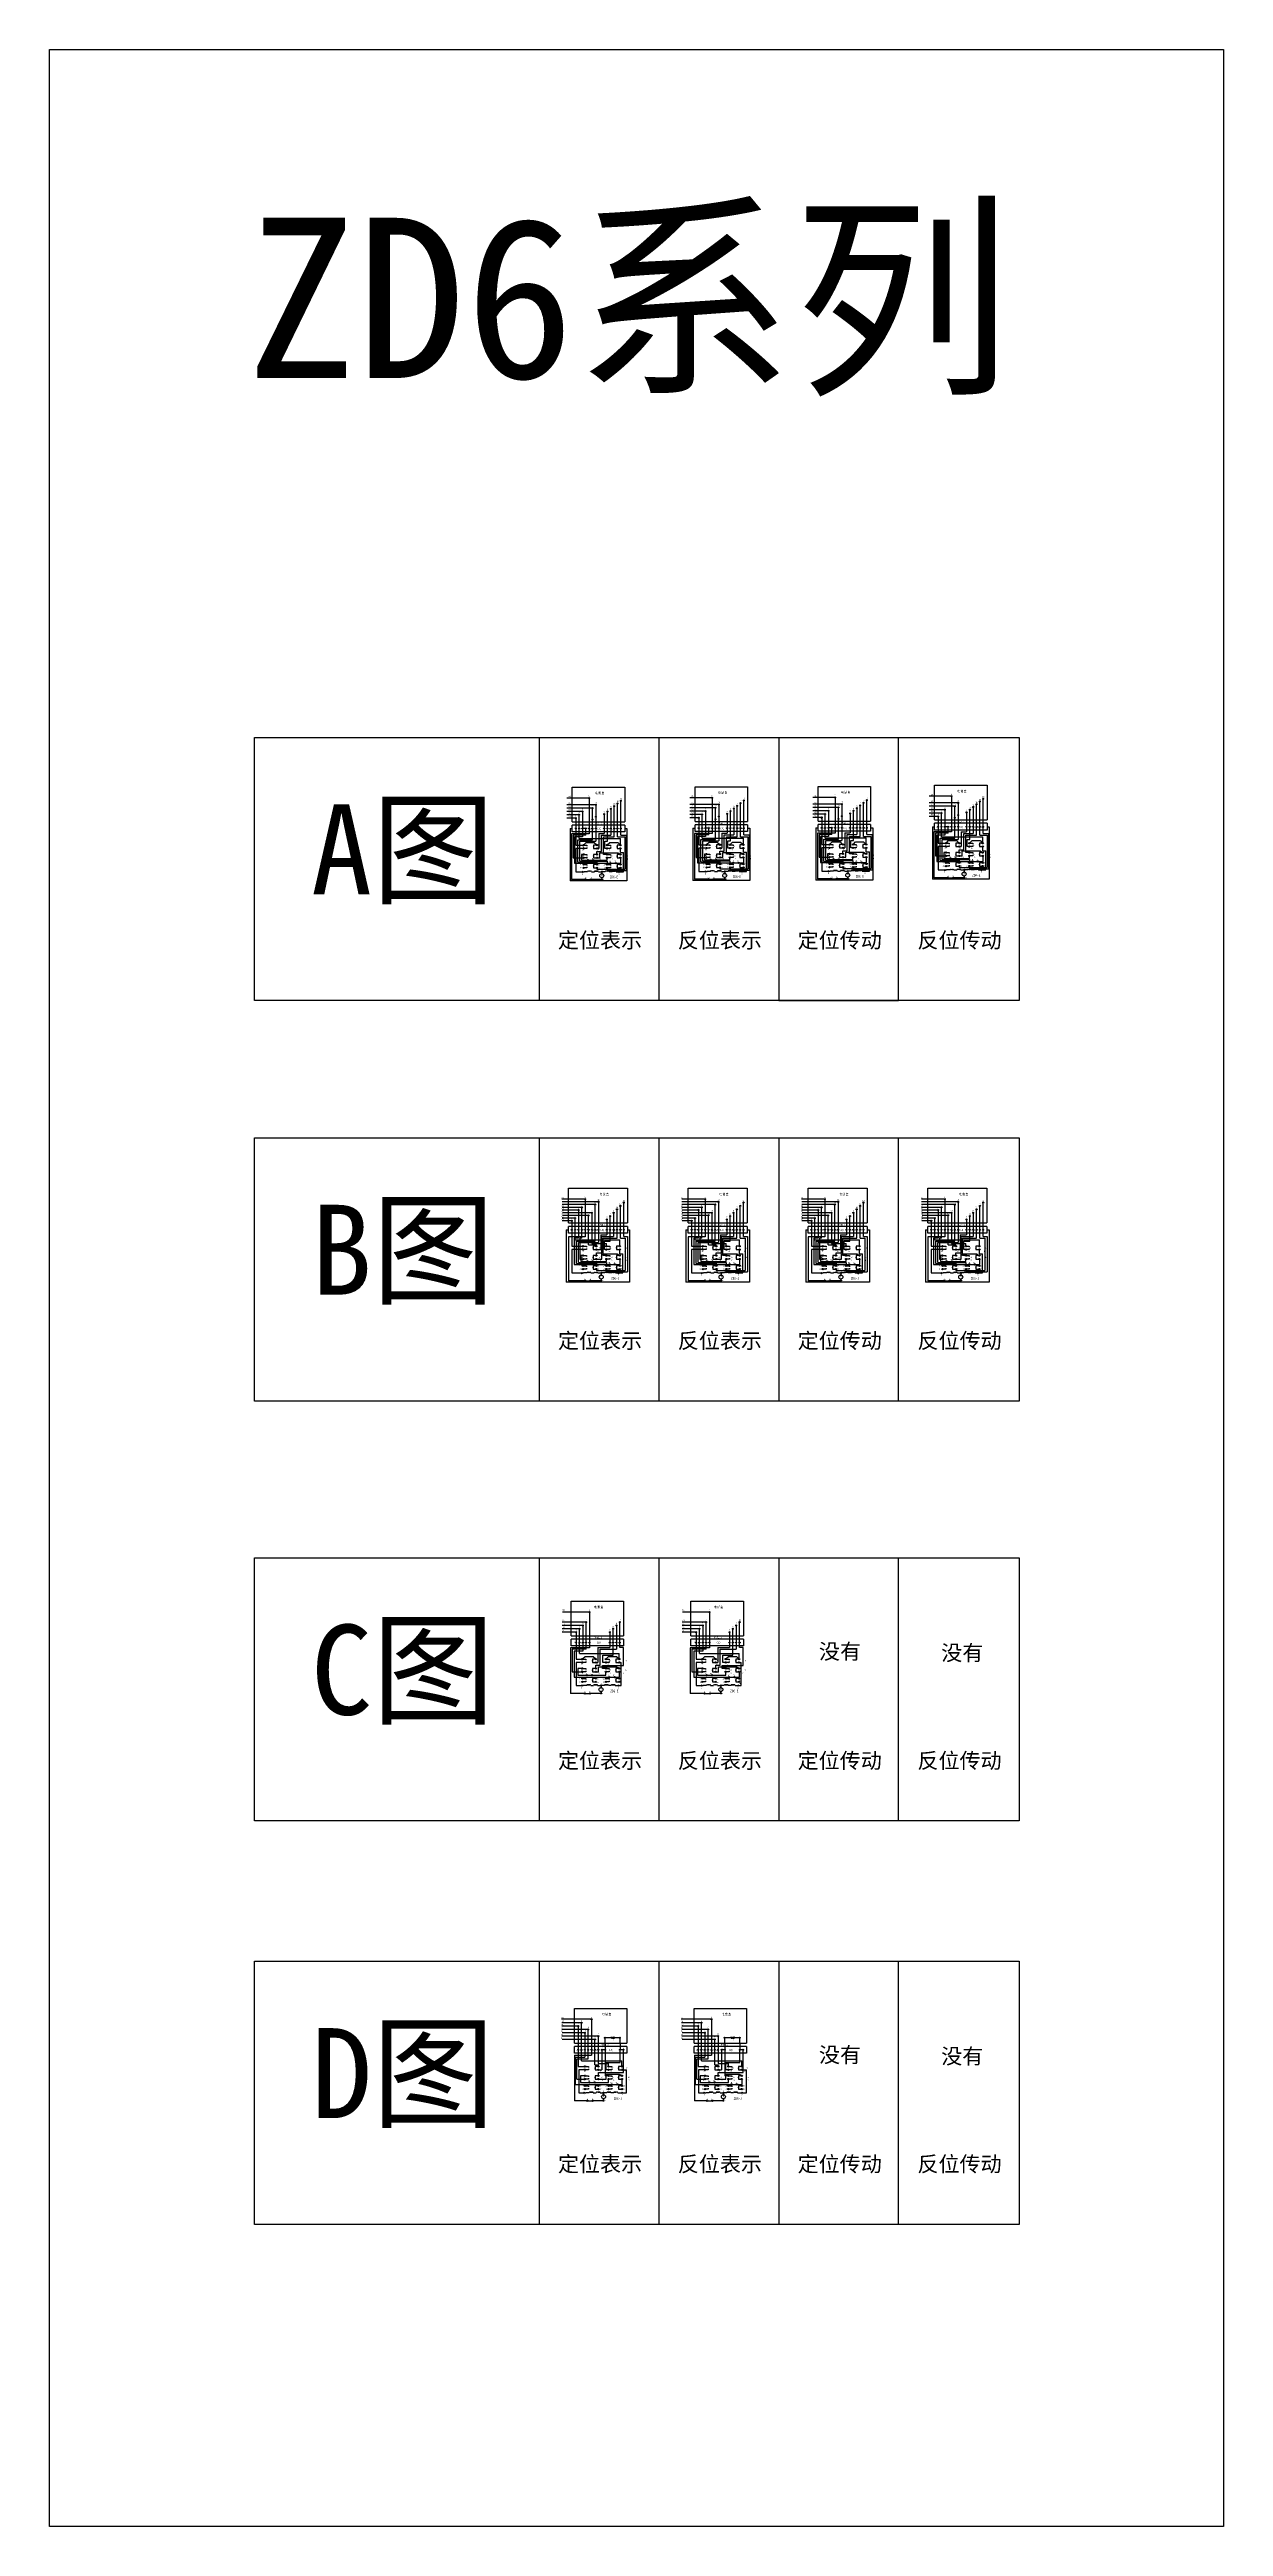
# Model space of a CAD drawing. Header units: millimetres. Extents: x 683 to 10813, y 550 to 4251.
# Drawn here: x 683 to 2437, y 550 to 4251 of the extents above; entities that cross this region are included whole.
import ezdxf
from ezdxf.enums import TextEntityAlignment as Align

# ---------------------------------------------------------------- set-up
doc = ezdxf.new("R2010")
doc.units = ezdxf.units.MM
doc.layers.add('1', color=1, linetype='Continuous')
doc.styles.add('HZ', font='NSimSun.ttf', dxfattribs={"width": 0.7})
doc.styles.get("Standard").update_dxf_attribs({"font": 'arial.ttf'})

# ---------------------------------------------------------------- blocks, each defined once
blk = doc.blocks.new('DZ01')
blk.add_line((-1, -1), (1, 1))
at = {"layer": '1'}
for radius in [0.75, 0.35]:
    blk.add_circle((0, 0), radius, dxfattribs=at)
for p in [(0, 2), (0, -4)]:
    blk.add_attdef('DZH', text='', height=2).set_placement(p, align=Align.CENTER)
blk = doc.blocks.new('DZ02')
blk.add_line((-1, -1), (1, 1))
at = {"layer": '1'}
for radius in [0.75, 0.35]:
    blk.add_circle((0, 0), radius, dxfattribs=at)
blk.add_attdef('DZH', text='', height=2).set_placement((0, -4), align=Align.CENTER)
blk = doc.blocks.new('JD73')
at = {"layer": '1'}
for radius in [0.75, 0.35]:
    blk.add_circle((0, 0), radius, dxfattribs=at)

msp = doc.modelspace()

# ---------------------------------------------------------------- linework, layer by layer
for p, q in [((1164.3, 3222.7), (1414.3, 3222.7)), ((1414.3, 3222.7), (1414.3, 2829.6)), ((1414.3, 3222.7), (1593.3, 3222.7)), ((1593.3, 3222.7), (1593.3, 2829.6)), ((1593.3, 3222.7), (1772.3, 3222.7)), ((1772.3, 3222.7), (1772.3, 2829.6)), ((1951.3, 2829.6), (1951.3, 3222.7)), ((1464, 3148.6), (1542.3, 3148.6)), ((1464, 3096.9), (1464, 3148.6)), ((1542.3, 3148.6), (1542.3, 3096.9)), ((1647.6, 3149.1), (1725.9, 3149.1)), ((1647.6, 3097.3), (1647.6, 3149.1)), ((1725.9, 3149.1), (1725.9, 3097.3)), ((1831.3, 3149.6), (1909.6, 3149.6)), ((1831.3, 3097.8), (1831.3, 3149.6)), ((1909.6, 3149.6), (1909.6, 3097.8)), ((2005.2, 3151.3), (2083.5, 3151.3)), ((2005.2, 3099.5), (2005.2, 3151.3)), ((2083.5, 3151.3), (2083.5, 3099.5)), ((1499.2, 3122.3), (1456, 3122.3)), ((1499.2, 3122.3), (1499.2, 3067.8)), ((1516.7, 3067.8), (1516.7, 3112.3)), ((1526.7, 3074.1), (1526.7, 3120.3)), ((1536.7, 3076.8), (1536.7, 3128.3)), ((1682.8, 3122.7), (1639.6, 3122.7)), ((1682.8, 3122.7), (1682.8, 3068.3)), ((1700.3, 3068.3), (1700.3, 3112.7)), ((1720.3, 3077.3), (1720.3, 3128.7)), ((1866.5, 3123.2), (1823.3, 3123.2)), ((1866.5, 3123.2), (1866.5, 3068.7)), ((1884, 3068.8), (1884, 3113.2)), ((1894, 3075), (1894, 3121.2)), ((1904, 3077.8), (1904, 3129.2)), ((2015.4, 3109.9), (1997.2, 3109.9)), ((2015.4, 3074.5), (2015.4, 3109.9)), ((2057.9, 3070.5), (2057.9, 3114.9)), ((2067.9, 3076.7), (2067.9, 3122.9)), ((1474.2, 3107.3), (1456, 3107.3)), ((1460.6, 3086.8), (1460.6, 3008.5)), ((1460.6, 3086.8), (1464, 3086.8)), ((1464, 3096.9), (1542.3, 3096.9)), ((1542.3, 3091.8), (1464, 3091.8)), ((1464, 3081.8), (1464, 3091.8)), ((1542.3, 3081.8), (1464, 3081.8)), ((1465.3, 3077), (1465.3, 3043)), ((1484.2, 3077), (1465.3, 3077)), ((1474.2, 3071.9), (1474.2, 3107.3)), ((1474.2, 3071.9), (1535.9, 3071.9)), ((1484.2, 3086.8), (1479.2, 3086.8)), ((1484.2, 3077), (1484.2, 3086.8)), ((1510.8, 3048), (1510.8, 3074.1)), ((1510.8, 3074.1), (1526.7, 3074.1)), ((1535.9, 3063), (1535.9, 3071.9)), ((1536.7, 3076.8), (1544.4, 3076.8)), ((1542.3, 3091.8), (1542.3, 3081.8)), ((1542.3, 3086.8), (1545.6, 3086.8)), ((1544.4, 3076.8), (1544.4, 3024.1)), ((1545.6, 3086.8), (1545.6, 3008.5)), ((1657.8, 3107.7), (1639.6, 3107.7)), ((1644.3, 3087.3), (1644.3, 3008.9)), ((1644.3, 3087.2), (1647.6, 3087.2)), ((1647.6, 3097.3), (1725.9, 3097.3)), ((1725.9, 3092.3), (1647.6, 3092.3)), ((1647.6, 3082.3), (1647.6, 3092.3)), ((1725.9, 3082.3), (1647.6, 3082.3)), ((1657.8, 3072.3), (1657.8, 3107.7)), ((1657.8, 3072.3), (1719.5, 3072.3)), ((1662.8, 3087.3), (1662.8, 3074.6)), ((1719.5, 3063.5), (1719.5, 3072.3)), ((1720.3, 3077.3), (1728.1, 3077.3)), ((1725.9, 3092.3), (1725.9, 3082.3)), ((1725.9, 3087.3), (1729.3, 3087.3)), ((1728.1, 3077.3), (1728.1, 3024.5)), ((1729.3, 3087.3), (1729.3, 3008.9)), ((1841.5, 3108.2), (1823.3, 3108.2)), ((1828, 3087.7), (1828, 3009.4)), ((1828, 3087.7), (1831.3, 3087.7)), ((1831.3, 3097.8), (1909.6, 3097.8)), ((1909.6, 3092.7), (1831.3, 3092.7)), ((1831.3, 3082.7), (1831.3, 3092.7)), ((1909.6, 3082.7), (1831.3, 3082.7)), ((1832.7, 3077.9), (1832.7, 3043.9)), ((1851.5, 3077.9), (1832.7, 3077.9)), ((1841.5, 3072.8), (1841.5, 3108.2)), ((1841.5, 3072.8), (1903.2, 3072.8)), ((1851.5, 3087.7), (1846.5, 3087.7)), ((1851.5, 3077.9), (1851.5, 3087.7)), ((1878.1, 3048.9), (1878.1, 3075)), ((1878.1, 3075), (1894, 3075)), ((1903.2, 3063.9), (1903.2, 3072.8)), ((1904, 3077.8), (1911.8, 3077.8)), ((1909.6, 3092.7), (1909.6, 3082.7)), ((1909.6, 3087.7), (1913, 3087.7)), ((1911.8, 3077.8), (1911.8, 3025)), ((1913, 3087.7), (1913, 3009.4)), ((2001.8, 3089.4), (2001.8, 3011.1)), ((2001.8, 3089.4), (2005.2, 3089.4)), ((2005.2, 3099.5), (2083.5, 3099.5)), ((2083.5, 3094.5), (2005.2, 3094.5)), ((2005.2, 3084.5), (2005.2, 3094.5)), ((2083.5, 3084.5), (2005.2, 3084.5)), ((2006.5, 3079.7), (2006.5, 3045.7)), ((2025.4, 3079.7), (2006.5, 3079.7)), ((2015.4, 3074.5), (2077.1, 3074.5)), ((2025.4, 3089.4), (2020.4, 3089.4)), ((2025.4, 3079.7), (2025.4, 3089.4)), ((2052, 3050.7), (2052, 3076.7)), ((2052, 3076.7), (2067.9, 3076.7)), ((2077.1, 3065.7), (2077.1, 3074.5)), ((2083.5, 3094.5), (2083.5, 3084.5)), ((2083.5, 3089.4), (2086.8, 3089.4)), ((2086.8, 3089.4), (2086.8, 3011.1)), ((1465.3, 3043), (1479.9, 3043)), ((1475.2, 3037.9), (1475.2, 3067.8)), ((1475.2, 3067.8), (1499.2, 3067.8)), ((1475.2, 3037.9), (1515.9, 3037.9)), ((1477.9, 3048), (1477.9, 3039.5)), ((1479.9, 3048), (1477.9, 3048)), ((1477.9, 3039.5), (1486.3, 3039.5)), ((1481.9, 3048), (1485.9, 3048)), ((1485.9, 3043), (1481.9, 3043)), ((1485.9, 3048), (1485.9, 3046.5)), ((1485.9, 3044.5), (1485.9, 3043)), ((1496.3, 3039.5), (1515.9, 3039.5)), ((1514.9, 3048), (1510.8, 3048)), ((1512.7, 3057), (1512.7, 3067.8)), ((1512.7, 3067.8), (1516.7, 3067.8)), ((1514.9, 3057), (1512.7, 3057)), ((1515.9, 3039.5), (1515.9, 3042)), ((1515.9, 3037.9), (1515.9, 3034)), ((1516.6, 3062.7), (1519.9, 3066)), ((1516.9, 3062), (1520.9, 3062)), ((1520.9, 3057), (1516.9, 3057)), ((1516.9, 3048), (1520.9, 3048)), ((1520.9, 3043), (1516.9, 3043)), ((1519.9, 3066), (1531.9, 3066)), ((1520.9, 3062), (1520.9, 3060.5)), ((1520.9, 3058.5), (1520.9, 3057)), ((1520.9, 3048), (1520.9, 3046.5)), ((1520.9, 3044.5), (1520.9, 3043)), ((1530.9, 3062), (1530.9, 3057)), ((1534.9, 3062), (1530.9, 3062)), ((1530.9, 3057), (1534.9, 3057)), ((1531.9, 3066), (1535.2, 3062.7)), ((1535.9, 3050.9), (1535.9, 3056)), ((1535.9, 3050.9), (1540.6, 3050.9)), ((1540.6, 3022.2), (1540.6, 3050.9)), ((1658.8, 3038.4), (1658.8, 3068.3)), ((1658.8, 3068.3), (1682.8, 3068.3)), ((1658.8, 3038.4), (1699.5, 3038.4)), ((1696.4, 3057.5), (1696.4, 3068.3)), ((1696.4, 3068.3), (1700.3, 3068.3)), ((1698.5, 3057.5), (1696.4, 3057.5)), ((1699.5, 3038.4), (1699.5, 3034.5)), ((1700.2, 3063.2), (1703.5, 3066.5)), ((1700.5, 3062.5), (1704.5, 3062.5)), ((1704.5, 3057.5), (1700.5, 3057.5)), ((1703.5, 3066.5), (1715.5, 3066.5)), ((1704.5, 3062.5), (1704.5, 3061)), ((1704.5, 3059), (1704.5, 3057.5)), ((1714.5, 3062.5), (1714.5, 3057.5)), ((1718.5, 3062.5), (1714.5, 3062.5)), ((1714.5, 3057.5), (1718.5, 3057.5)), ((1715.5, 3066.5), (1718.8, 3063.2)), ((1719.5, 3051.3), (1719.5, 3056.5)), ((1719.5, 3051.3), (1724.2, 3051.3)), ((1724.2, 3022.6), (1724.2, 3051.3)), ((1832.7, 3043.9), (1847.2, 3043.9)), ((1842.5, 3038.9), (1842.5, 3068.7)), ((1842.5, 3068.7), (1866.5, 3068.7)), ((1842.5, 3038.9), (1883.2, 3038.9)), ((1845.3, 3048.9), (1845.3, 3040.4)), ((1847.2, 3048.9), (1845.3, 3048.9)), ((1845.3, 3040.4), (1853.6, 3040.4)), ((1849.2, 3048.9), (1853.2, 3048.9)), ((1853.2, 3043.9), (1849.2, 3043.9)), ((1853.2, 3048.9), (1853.2, 3047.4)), ((1853.2, 3045.4), (1853.2, 3043.9)), ((1863.6, 3040.4), (1883.2, 3040.4)), ((1882.2, 3048.9), (1878.1, 3048.9)), ((1880.1, 3057.9), (1880.1, 3068.8)), ((1880.1, 3068.8), (1884, 3068.8)), ((1882.2, 3057.9), (1880.1, 3057.9)), ((1883.2, 3040.4), (1883.2, 3042.9)), ((1883.2, 3038.9), (1883.2, 3034.9)), ((1883.9, 3063.6), (1887.2, 3066.9)), ((1884.2, 3062.9), (1888.2, 3062.9)), ((1888.2, 3057.9), (1884.2, 3057.9)), ((1884.2, 3048.9), (1888.2, 3048.9)), ((1888.2, 3043.9), (1884.2, 3043.9)), ((1887.2, 3066.9), (1899.2, 3066.9)), ((1888.2, 3062.9), (1888.2, 3061.4)), ((1888.2, 3059.4), (1888.2, 3057.9)), ((1888.2, 3048.9), (1888.2, 3047.4)), ((1888.2, 3045.4), (1888.2, 3043.9)), ((1898.2, 3062.9), (1898.2, 3057.9)), ((1902.2, 3062.9), (1898.2, 3062.9)), ((1898.2, 3057.9), (1902.2, 3057.9)), ((1899.2, 3066.9), (1902.5, 3063.6)), ((1903.2, 3051.8), (1903.2, 3056.9)), ((1903.2, 3051.8), (1907.9, 3051.8)), ((1907.9, 3023.1), (1907.9, 3051.8)), ((2006.5, 3045.7), (2021.1, 3045.7)), ((2019.1, 3050.7), (2019.1, 3042.1)), ((2021.1, 3050.7), (2019.1, 3050.7)), ((2019.1, 3042.1), (2027.5, 3042.1)), ((2023.1, 3050.7), (2027.1, 3050.7)), ((2027.1, 3045.7), (2023.1, 3045.7)), ((2023.1, 3035.7), (2027.1, 3035.7)), ((2027.1, 3050.7), (2027.1, 3049.2)), ((2027.1, 3047.2), (2027.1, 3045.7)), ((2027.1, 3035.7), (2027.1, 3034.2)), ((2037.5, 3042.1), (2057.1, 3042.1)), ((2056.1, 3050.7), (2052, 3050.7)), ((2054, 3059.7), (2054, 3070.5)), ((2054, 3070.5), (2057.9, 3070.5)), ((2056.1, 3059.7), (2054, 3059.7)), ((2057.1, 3042.1), (2057.1, 3044.7)), ((2057.8, 3065.4), (2061.1, 3068.7)), ((2058.1, 3064.7), (2062.1, 3064.7)), ((2062.1, 3059.7), (2058.1, 3059.7)), ((2058.1, 3050.7), (2062.1, 3050.7)), ((2062.1, 3045.7), (2058.1, 3045.7)), ((2061.1, 3068.7), (2073.1, 3068.7)), ((2062.1, 3064.7), (2062.1, 3063.2)), ((2062.1, 3061.2), (2062.1, 3059.7)), ((2062.1, 3050.7), (2062.1, 3049.2)), ((2062.1, 3047.2), (2062.1, 3045.7)), ((2072.1, 3064.7), (2072.1, 3059.7)), ((2076.1, 3064.7), (2072.1, 3064.7)), ((2072.1, 3059.7), (2076.1, 3059.7)), ((2072.1, 3035.7), (2072.1, 3030.7)), ((2076.1, 3035.7), (2072.1, 3035.7)), ((2073.1, 3068.7), (2076.4, 3065.4)), ((2077.1, 3053.5), (2077.1, 3058.7)), ((2077.1, 3053.5), (2081.8, 3053.5)), ((2081.8, 3024.8), (2081.8, 3053.5)), ((1545.6, 3008.5), (1460.6, 3008.5)), ((1481.9, 3033), (1485.9, 3033)), ((1485.9, 3028), (1481.9, 3028)), ((1485.9, 3033), (1485.9, 3031.5)), ((1485.9, 3029.5), (1485.9, 3028)), ((1513.1, 3022.2), (1508.1, 3022.2)), ((1515.9, 3027), (1515.9, 3024.1)), ((1515.9, 3024.1), (1544.4, 3024.1)), ((1516.9, 3033), (1520.9, 3033)), ((1520.9, 3028), (1516.9, 3028)), ((1523.4, 3022.2), (1519.1, 3022.2)), ((1520.9, 3033), (1520.9, 3031.5)), ((1520.9, 3029.5), (1520.9, 3028)), ((1529.4, 3022.2), (1535.1, 3022.2)), ((1530.9, 3033), (1530.9, 3028)), ((1534.9, 3033), (1530.9, 3033)), ((1530.9, 3028), (1534.9, 3028)), ((1535.1, 3022.2), (1540.6, 3022.2)), ((1729.3, 3008.9), (1644.3, 3008.9)), ((1665.5, 3033.5), (1669.5, 3033.5)), ((1669.5, 3028.5), (1665.5, 3028.5)), ((1669.5, 3033.5), (1669.5, 3032)), ((1669.5, 3030), (1669.5, 3028.5)), ((1696.7, 3022.6), (1691.7, 3022.6)), ((1699.5, 3027.5), (1699.5, 3024.5)), ((1699.5, 3024.5), (1728.1, 3024.5)), ((1700.5, 3033.5), (1704.5, 3033.5)), ((1704.5, 3028.5), (1700.5, 3028.5)), ((1707.1, 3022.6), (1702.7, 3022.6)), ((1704.5, 3033.5), (1704.5, 3032)), ((1704.5, 3030), (1704.5, 3028.5)), ((1713.1, 3022.6), (1718.7, 3022.6)), ((1714.5, 3033.5), (1714.5, 3028.5)), ((1718.5, 3033.5), (1714.5, 3033.5)), ((1714.5, 3028.5), (1718.5, 3028.5)), ((1718.7, 3022.6), (1724.2, 3022.6)), ((1913, 3009.4), (1828, 3009.4)), ((1849.2, 3033.9), (1853.2, 3033.9)), ((1853.2, 3028.9), (1849.2, 3028.9)), ((1853.2, 3033.9), (1853.2, 3032.4)), ((1853.2, 3030.4), (1853.2, 3028.9)), ((1880.4, 3023.1), (1875.4, 3023.1)), ((1883.2, 3027.9), (1883.2, 3025)), ((1883.2, 3025), (1911.8, 3025)), ((1884.2, 3033.9), (1888.2, 3033.9)), ((1888.2, 3028.9), (1884.2, 3028.9)), ((1890.8, 3023.1), (1886.4, 3023.1)), ((1888.2, 3033.9), (1888.2, 3032.4)), ((1888.2, 3030.4), (1888.2, 3028.9)), ((1896.8, 3023.1), (1902.4, 3023.1)), ((1898.2, 3033.9), (1898.2, 3028.9)), ((1902.2, 3033.9), (1898.2, 3033.9)), ((1898.2, 3028.9), (1902.2, 3028.9)), ((1902.4, 3023.1), (1907.9, 3023.1)), ((2086.8, 3011.1), (2001.8, 3011.1)), ((2027.1, 3030.7), (2023.1, 3030.7)), ((2027.1, 3032.2), (2027.1, 3030.7)), ((2054.3, 3024.8), (2049.3, 3024.8)), ((2064.6, 3024.8), (2060.3, 3024.8)), ((2070.6, 3024.8), (2076.3, 3024.8)), ((2072.1, 3030.7), (2076.1, 3030.7)), ((2076.3, 3024.8), (2081.8, 3024.8)), ((1772.3, 2829.6), (1951.3, 2829.6)), ((1414.3, 2624.5), (1414.3, 2231.4)), ((1593.3, 2624.5), (1593.3, 2231.4)), ((1772.3, 2624.5), (1772.3, 2231.4)), ((1951.3, 2231.4), (1951.3, 2624.5)), ((1503.3, 2528.8), (1448.7, 2528.8)), ((1478.3, 2520.8), (1448.7, 2520.8)), ((1458.1, 2497.4), (1458.1, 2549.2)), ((1458.1, 2549.2), (1546.4, 2549.2)), ((1478.3, 2474.6), (1478.3, 2520.8)), ((1503.3, 2528.8), (1503.3, 2468.4)), ((1530.8, 2474.6), (1530.8, 2517.8)), ((1540.8, 2477.4), (1540.8, 2527.8)), ((1546.4, 2549.2), (1546.4, 2497.4)), ((1682.3, 2528.8), (1627.7, 2528.8)), ((1637.1, 2497.4), (1637.1, 2549.2)), ((1637.1, 2549.2), (1725.4, 2549.2)), ((1682.3, 2528.8), (1682.3, 2468.4)), ((1719.8, 2477.4), (1719.8, 2527.8)), ((1725.4, 2549.2), (1725.4, 2497.4)), ((1861.3, 2528.8), (1806.7, 2528.8)), ((1836.3, 2520.8), (1806.7, 2520.8)), ((1816.1, 2497.4), (1816.1, 2549.2)), ((1816.1, 2549.2), (1904.4, 2549.2)), ((1836.3, 2474.6), (1836.3, 2520.8)), ((1861.3, 2528.8), (1861.3, 2468.4)), ((1888.8, 2474.6), (1888.8, 2517.8)), ((1898.8, 2477.4), (1898.8, 2527.8)), ((1904.4, 2549.2), (1904.4, 2497.4)), ((2015.3, 2520.8), (1985.7, 2520.8)), ((1995.1, 2497.4), (1995.1, 2549.2)), ((1995.1, 2549.2), (2083.4, 2549.2)), ((2015.3, 2474.6), (2015.3, 2520.8)), ((2067.8, 2474.6), (2067.8, 2517.8)), ((2083.4, 2549.2), (2083.4, 2497.4)), ((1468.3, 2504.8), (1449, 2504.8)), ((1493.3, 2512.8), (1449.2, 2512.8)), ((1454.7, 2487.4), (1454.7, 2409)), ((1454.7, 2487.3), (1458.1, 2487.3)), ((1458.1, 2497.4), (1546.4, 2497.4)), ((1546.4, 2492.4), (1458.1, 2492.4)), ((1458.1, 2482.4), (1458.1, 2492.4)), ((1546.4, 2482.4), (1458.1, 2482.4)), ((1468.3, 2472.4), (1468.3, 2504.8)), ((1493.3, 2512.8), (1493.3, 2466.8)), ((1520.8, 2470.2), (1520.8, 2507.8)), ((1546.4, 2492.4), (1546.4, 2482.4)), ((1546.4, 2487.4), (1549.7, 2487.4)), ((1549.7, 2487.4), (1549.7, 2409)), ((1647.3, 2504.8), (1628, 2504.8)), ((1633.7, 2487.4), (1633.7, 2409)), ((1633.7, 2487.3), (1637.1, 2487.3)), ((1637.1, 2497.4), (1725.4, 2497.4)), ((1725.4, 2492.4), (1637.1, 2492.4)), ((1637.1, 2482.4), (1637.1, 2492.4)), ((1725.4, 2482.4), (1637.1, 2482.4)), ((1647.3, 2472.4), (1647.3, 2504.8)), ((1725.4, 2492.4), (1725.4, 2482.4)), ((1725.4, 2487.4), (1728.7, 2487.4)), ((1728.7, 2487.4), (1728.7, 2409)), ((1826.3, 2504.8), (1807, 2504.8)), ((1851.3, 2512.8), (1807.2, 2512.8)), ((1812.7, 2487.4), (1812.7, 2409)), ((1812.7, 2487.3), (1816.1, 2487.3)), ((1816.1, 2497.4), (1904.4, 2497.4)), ((1904.4, 2492.4), (1816.1, 2492.4)), ((1816.1, 2482.4), (1816.1, 2492.4)), ((1904.4, 2482.4), (1816.1, 2482.4)), ((1826.3, 2472.4), (1826.3, 2504.8)), ((1851.3, 2512.8), (1851.3, 2466.8)), ((1878.8, 2470.2), (1878.8, 2507.8)), ((1904.4, 2492.4), (1904.4, 2482.4)), ((1904.4, 2487.4), (1907.7, 2487.4)), ((1907.7, 2487.4), (1907.7, 2409)), ((2005.3, 2504.8), (1986, 2504.8)), ((2030.3, 2512.8), (1986.2, 2512.8)), ((1991.7, 2487.4), (1991.7, 2409)), ((1991.7, 2487.3), (1995.1, 2487.3)), ((1995.1, 2497.4), (2083.4, 2497.4)), ((2083.4, 2492.4), (1995.1, 2492.4)), ((1995.1, 2482.4), (1995.1, 2492.4)), ((2083.4, 2482.4), (1995.1, 2482.4)), ((2005.3, 2472.4), (2005.3, 2504.8)), ((2030.3, 2512.8), (2030.3, 2466.8)), ((2057.8, 2470.2), (2057.8, 2507.8)), ((2083.4, 2492.4), (2083.4, 2482.4)), ((2083.4, 2487.4), (2086.7, 2487.4)), ((2086.7, 2487.4), (2086.7, 2409)), ((1468.3, 2472.4), (1535, 2472.4)), ((1473.2, 2438.5), (1473.2, 2468.4)), ((1473.2, 2468.4), (1503.3, 2468.4)), ((1475.3, 2474.6), (1475.3, 2443.6)), ((1478.3, 2474.6), (1475.3, 2474.6)), ((1475.3, 2443.6), (1479, 2443.6)), ((1477, 2448.6), (1477, 2440)), ((1479, 2448.6), (1477, 2448.6)), ((1481, 2448.6), (1485, 2448.6)), ((1485, 2443.6), (1481, 2443.6)), ((1485, 2448.6), (1485, 2447.1)), ((1485, 2445.1), (1485, 2443.6)), ((1493.3, 2466.8), (1515, 2466.8)), ((1509.9, 2448.6), (1509.9, 2474.6)), ((1509.9, 2474.6), (1530.8, 2474.6)), ((1514, 2448.6), (1509.9, 2448.6)), ((1511.9, 2457.6), (1511.9, 2470.2)), ((1511.9, 2470.2), (1520.8, 2470.2)), ((1514, 2457.6), (1511.9, 2457.6)), ((1515, 2463.6), (1515, 2466.8)), ((1515, 2440), (1515, 2442.6)), ((1516, 2462.6), (1520, 2462.6)), ((1520, 2457.6), (1516, 2457.6)), ((1516, 2448.6), (1520, 2448.6)), ((1520, 2443.6), (1516, 2443.6)), ((1520, 2462.6), (1520, 2461.1)), ((1520, 2459.1), (1520, 2457.6)), ((1520, 2448.6), (1520, 2447.1)), ((1520, 2445.1), (1520, 2443.6)), ((1534, 2462.6), (1530, 2462.6)), ((1530, 2462.6), (1530, 2457.6)), ((1530, 2457.6), (1534, 2457.6)), ((1535, 2463.6), (1535, 2472.4)), ((1535, 2451.4), (1535, 2456.6)), ((1535, 2451.4), (1539.7, 2451.4)), ((1539.7, 2422.7), (1539.7, 2451.4)), ((1540.8, 2477.4), (1546.5, 2477.4)), ((1546.5, 2477.4), (1546.5, 2424.6)), ((1647.3, 2472.4), (1714, 2472.4)), ((1652.2, 2438.5), (1652.2, 2468.4)), ((1652.2, 2468.4), (1682.3, 2468.4)), ((1713, 2462.6), (1709, 2462.6)), ((1709, 2462.6), (1709, 2457.6)), ((1709, 2457.6), (1713, 2457.6)), ((1714, 2463.6), (1714, 2472.4)), ((1714, 2451.4), (1714, 2456.6)), ((1714, 2451.4), (1718.7, 2451.4)), ((1718.7, 2422.7), (1718.7, 2451.4)), ((1719.8, 2477.4), (1725.5, 2477.4)), ((1725.5, 2477.4), (1725.5, 2424.6)), ((1826.3, 2472.4), (1893, 2472.4)), ((1831.2, 2438.5), (1831.2, 2468.4)), ((1831.2, 2468.4), (1861.3, 2468.4)), ((1833.3, 2474.6), (1833.3, 2443.6)), ((1836.3, 2474.6), (1833.3, 2474.6)), ((1833.3, 2443.6), (1837, 2443.6)), ((1835, 2448.6), (1835, 2440)), ((1837, 2448.6), (1835, 2448.6)), ((1839, 2448.6), (1843, 2448.6)), ((1843, 2443.6), (1839, 2443.6)), ((1843, 2448.6), (1843, 2447.1)), ((1843, 2445.1), (1843, 2443.6)), ((1851.3, 2466.8), (1873, 2466.8)), ((1867.9, 2448.6), (1867.9, 2474.6)), ((1867.9, 2474.6), (1888.8, 2474.6)), ((1872, 2448.6), (1867.9, 2448.6)), ((1869.9, 2457.6), (1869.9, 2470.2)), ((1869.9, 2470.2), (1878.8, 2470.2)), ((1872, 2457.6), (1869.9, 2457.6)), ((1873, 2463.6), (1873, 2466.8)), ((1873, 2440), (1873, 2442.6)), ((1874, 2462.6), (1878, 2462.6)), ((1878, 2457.6), (1874, 2457.6)), ((1874, 2448.6), (1878, 2448.6)), ((1878, 2443.6), (1874, 2443.6)), ((1878, 2462.6), (1878, 2461.1)), ((1878, 2459.1), (1878, 2457.6)), ((1878, 2448.6), (1878, 2447.1)), ((1878, 2445.1), (1878, 2443.6)), ((1892, 2462.6), (1888, 2462.6)), ((1888, 2462.6), (1888, 2457.6)), ((1888, 2457.6), (1892, 2457.6)), ((1893, 2463.6), (1893, 2472.4)), ((1893, 2451.4), (1893, 2456.6)), ((1893, 2451.4), (1897.7, 2451.4)), ((1897.7, 2422.7), (1897.7, 2451.4)), ((1898.8, 2477.4), (1904.5, 2477.4)), ((1904.5, 2477.4), (1904.5, 2424.6)), ((2005.3, 2472.4), (2072, 2472.4)), ((2012.3, 2474.6), (2012.3, 2443.6)), ((2015.3, 2474.6), (2012.3, 2474.6)), ((2012.3, 2443.6), (2016, 2443.6)), ((2014, 2448.6), (2014, 2440)), ((2016, 2448.6), (2014, 2448.6)), ((2018, 2448.6), (2022, 2448.6)), ((2022, 2443.6), (2018, 2443.6)), ((2022, 2448.6), (2022, 2447.1)), ((2022, 2445.1), (2022, 2443.6)), ((2030.3, 2466.8), (2052, 2466.8)), ((2046.9, 2448.6), (2046.9, 2474.6)), ((2046.9, 2474.6), (2067.8, 2474.6)), ((2051, 2448.6), (2046.9, 2448.6)), ((2048.9, 2457.6), (2048.9, 2470.2)), ((2048.9, 2470.2), (2057.8, 2470.2)), ((2051, 2457.6), (2048.9, 2457.6)), ((2052, 2463.6), (2052, 2466.8)), ((2052, 2440), (2052, 2442.6)), ((2053, 2462.6), (2057, 2462.6)), ((2057, 2457.6), (2053, 2457.6)), ((2053, 2448.6), (2057, 2448.6)), ((2057, 2443.6), (2053, 2443.6)), ((2057, 2462.6), (2057, 2461.1)), ((2057, 2459.1), (2057, 2457.6)), ((2057, 2448.6), (2057, 2447.1)), ((2057, 2445.1), (2057, 2443.6)), ((2071, 2462.6), (2067, 2462.6)), ((2067, 2462.6), (2067, 2457.6)), ((2067, 2457.6), (2071, 2457.6)), ((2072, 2463.6), (2072, 2472.4)), ((2072, 2451.4), (2072, 2456.6)), ((2072, 2451.4), (2076.7, 2451.4)), ((2076.7, 2422.7), (2076.7, 2451.4)), ((1549.7, 2409), (1454.7, 2409)), ((1473.2, 2438.5), (1515, 2438.5)), ((1477, 2440), (1485.4, 2440)), ((1481, 2433.6), (1485, 2433.6)), ((1485, 2428.6), (1481, 2428.6)), ((1485, 2433.6), (1485, 2432.1)), ((1485, 2430.1), (1485, 2428.6)), ((1495.4, 2440), (1515, 2440)), ((1512.2, 2422.7), (1507.2, 2422.7)), ((1515, 2438.5), (1515, 2434.6)), ((1515, 2427.6), (1515, 2424.6)), ((1515, 2424.6), (1546.5, 2424.6)), ((1516, 2433.6), (1520, 2433.6)), ((1520, 2428.6), (1516, 2428.6)), ((1522.6, 2422.7), (1518.2, 2422.7)), ((1520, 2433.6), (1520, 2432.1)), ((1520, 2430.1), (1520, 2428.6)), ((1528.6, 2422.7), (1534.2, 2422.7)), ((1534, 2433.6), (1530, 2433.6)), ((1530, 2433.6), (1530, 2428.6)), ((1530, 2428.6), (1534, 2428.6)), ((1534.2, 2422.7), (1539.7, 2422.7)), ((1728.7, 2409), (1633.7, 2409)), ((1652.2, 2438.5), (1694, 2438.5)), ((1660, 2433.6), (1664, 2433.6)), ((1664, 2428.6), (1660, 2428.6)), ((1664, 2433.6), (1664, 2432.1)), ((1664, 2430.1), (1664, 2428.6)), ((1691.2, 2422.7), (1686.2, 2422.7)), ((1694, 2438.5), (1694, 2434.6)), ((1694, 2427.6), (1694, 2424.6)), ((1694, 2424.6), (1725.5, 2424.6)), ((1695, 2433.6), (1699, 2433.6)), ((1699, 2428.6), (1695, 2428.6)), ((1701.6, 2422.7), (1697.2, 2422.7)), ((1699, 2433.6), (1699, 2432.1)), ((1699, 2430.1), (1699, 2428.6)), ((1707.6, 2422.7), (1713.2, 2422.7)), ((1713, 2433.6), (1709, 2433.6)), ((1709, 2433.6), (1709, 2428.6)), ((1709, 2428.6), (1713, 2428.6)), ((1713.2, 2422.7), (1718.7, 2422.7)), ((1907.7, 2409), (1812.7, 2409)), ((1831.2, 2438.5), (1873, 2438.5)), ((1835, 2440), (1843.4, 2440)), ((1839, 2433.6), (1843, 2433.6)), ((1843, 2428.6), (1839, 2428.6)), ((1843, 2433.6), (1843, 2432.1)), ((1843, 2430.1), (1843, 2428.6)), ((1853.4, 2440), (1873, 2440)), ((1870.2, 2422.7), (1865.2, 2422.7)), ((1873, 2438.5), (1873, 2434.6)), ((1873, 2427.6), (1873, 2424.6)), ((1873, 2424.6), (1904.5, 2424.6)), ((1874, 2433.6), (1878, 2433.6)), ((1878, 2428.6), (1874, 2428.6)), ((1880.6, 2422.7), (1876.2, 2422.7)), ((1878, 2433.6), (1878, 2432.1)), ((1878, 2430.1), (1878, 2428.6)), ((1886.6, 2422.7), (1892.2, 2422.7)), ((1892, 2433.6), (1888, 2433.6)), ((1888, 2433.6), (1888, 2428.6)), ((1888, 2428.6), (1892, 2428.6)), ((1892.2, 2422.7), (1897.7, 2422.7)), ((2086.7, 2409), (1991.7, 2409)), ((2014, 2440), (2022.4, 2440)), ((2018, 2433.6), (2022, 2433.6)), ((2022, 2428.6), (2018, 2428.6)), ((2022, 2433.6), (2022, 2432.1)), ((2022, 2430.1), (2022, 2428.6)), ((2032.4, 2440), (2052, 2440)), ((2049.2, 2422.7), (2044.2, 2422.7)), ((2059.6, 2422.7), (2055.2, 2422.7)), ((2065.6, 2422.7), (2071.2, 2422.7)), ((2071, 2433.6), (2067, 2433.6)), ((2067, 2433.6), (2067, 2428.6)), ((2067, 2428.6), (2071, 2428.6)), ((2071.2, 2422.7), (2076.7, 2422.7)), ((1414.3, 1997.1), (1414.3, 1604)), ((1593.3, 1997.1), (1593.3, 1604)), ((1772.3, 1997.1), (1772.3, 1604)), ((1951.3, 1604), (1951.3, 1997.1)), ((1462.3, 1932.5), (1540.6, 1932.5)), ((1462.3, 1880.7), (1462.3, 1932.5)), ((1540.6, 1932.5), (1540.6, 1880.7)), ((1641.3, 1932.5), (1719.6, 1932.5)), ((1641.3, 1880.7), (1641.3, 1932.5)), ((1719.6, 1932.5), (1719.6, 1880.7)), ((1474.8, 1891.1), (1449, 1891.1)), ((1484.8, 1901.1), (1449.1, 1901.1)), ((1474.8, 1854), (1474.8, 1891.1)), ((1484.8, 1860.8), (1484.8, 1901.1)), ((1525, 1851.7), (1525, 1891.1)), ((1535, 1863), (1535, 1901.1)), ((1462.3, 1880.7), (1540.6, 1880.7)), ((1540.6, 1875.6), (1462.3, 1875.6)), ((1462.3, 1865.6), (1462.3, 1875.6)), ((1540.6, 1865.6), (1462.3, 1865.6)), ((1463.6, 1860.8), (1463.6, 1826.9)), ((1484.8, 1860.8), (1463.6, 1860.8)), ((1474.8, 1854), (1534.2, 1854)), ((1509.7, 1840.9), (1509.7, 1851.7)), ((1509.7, 1851.7), (1525, 1851.7)), ((1534.2, 1846.9), (1534.2, 1854)), ((1540.4, 1863), (1535, 1863)), ((1540.4, 1836.4), (1540.4, 1863)), ((1540.6, 1875.6), (1540.6, 1865.6)), ((1641.3, 1880.7), (1719.6, 1880.7)), ((1719.6, 1875.6), (1641.3, 1875.6)), ((1641.3, 1865.6), (1641.3, 1875.6)), ((1719.6, 1865.6), (1641.3, 1865.6)), ((1719.6, 1875.6), (1719.6, 1865.6)), ((1463.6, 1826.9), (1478.2, 1826.9)), ((1472.2, 1831.9), (1472.2, 1822)), ((1478.2, 1831.9), (1472.2, 1831.9)), ((1472.2, 1822), (1484.6, 1821.9)), ((1480.2, 1831.9), (1484.2, 1831.9)), ((1484.2, 1826.9), (1480.2, 1826.9)), ((1480.2, 1816.9), (1484.2, 1816.9)), ((1484.2, 1831.9), (1484.2, 1830.4)), ((1484.2, 1828.4), (1484.2, 1826.9)), ((1484.2, 1816.9), (1484.2, 1815.4)), ((1484.2, 1813.4), (1484.2, 1811.9)), ((1498.2, 1816.9), (1494.2, 1816.9)), ((1494.2, 1816.9), (1494.2, 1811.9)), ((1494.6, 1821.9), (1514.2, 1821.9)), ((1509.1, 1836.4), (1540.4, 1836.4)), ((1509.1, 1831.9), (1509.1, 1836.4)), ((1513.2, 1831.9), (1509.1, 1831.9)), ((1513.2, 1840.9), (1509.7, 1840.9)), ((1514.2, 1821.9), (1514.2, 1825.9)), ((1514.9, 1846.6), (1518.2, 1849.9)), ((1515.2, 1845.9), (1519.2, 1845.9)), ((1519.2, 1840.9), (1515.2, 1840.9)), ((1515.2, 1831.9), (1519.2, 1831.9)), ((1519.2, 1826.9), (1515.2, 1826.9)), ((1515.2, 1816.9), (1519.2, 1816.9)), ((1518.2, 1849.9), (1530.2, 1849.9)), ((1519.2, 1845.9), (1519.2, 1844.4)), ((1519.2, 1842.4), (1519.2, 1840.9)), ((1519.2, 1831.9), (1519.2, 1830.4)), ((1519.2, 1828.4), (1519.2, 1826.9)), ((1519.2, 1816.9), (1519.2, 1815.4)), ((1519.2, 1813.4), (1519.2, 1811.9)), ((1529.2, 1845.9), (1529.2, 1840.9)), ((1533.2, 1845.9), (1529.2, 1845.9)), ((1529.2, 1840.9), (1533.2, 1840.9)), ((1529.2, 1816.9), (1529.2, 1811.9)), ((1533.2, 1816.9), (1529.2, 1816.9)), ((1530.2, 1849.9), (1533.5, 1846.6)), ((1535.2, 1840.9), (1537.2, 1840.9)), ((1537.2, 1806.5), (1537.2, 1840.9)), ((1659.2, 1816.9), (1663.2, 1816.9)), ((1663.2, 1816.9), (1663.2, 1815.4)), ((1663.2, 1813.4), (1663.2, 1811.9)), ((1677.2, 1816.9), (1673.2, 1816.9)), ((1673.2, 1816.9), (1673.2, 1811.9)), ((1694.2, 1816.9), (1698.2, 1816.9)), ((1698.2, 1816.9), (1698.2, 1815.4)), ((1698.2, 1813.4), (1698.2, 1811.9)), ((1708.2, 1845.9), (1708.2, 1840.9)), ((1712.2, 1845.9), (1708.2, 1845.9)), ((1708.2, 1840.9), (1712.2, 1840.9)), ((1708.2, 1816.9), (1708.2, 1811.9)), ((1712.2, 1816.9), (1708.2, 1816.9)), ((1714.2, 1840.9), (1716.2, 1840.9)), ((1716.2, 1806.5), (1716.2, 1840.9)), ((1484.2, 1811.9), (1480.2, 1811.9)), ((1494.2, 1811.9), (1498.2, 1811.9)), ((1506.9, 1797.4), (1506.9, 1794.5)), ((1519.2, 1811.9), (1515.2, 1811.9)), ((1522.2, 1806.5), (1517.9, 1806.5)), ((1528.2, 1806.5), (1536.1, 1806.5)), ((1529.2, 1811.9), (1533.2, 1811.9)), ((1536.1, 1806.5), (1537.2, 1806.5)), ((1663.2, 1811.9), (1659.2, 1811.9)), ((1673.2, 1811.9), (1677.2, 1811.9)), ((1685.9, 1797.4), (1685.9, 1794.5)), ((1698.2, 1811.9), (1694.2, 1811.9)), ((1701.2, 1806.5), (1696.9, 1806.5)), ((1707.2, 1806.5), (1715.1, 1806.5)), ((1708.2, 1811.9), (1712.2, 1811.9)), ((1715.1, 1806.5), (1716.2, 1806.5)), ((1414.3, 1394.4), (1414.3, 1001.3)), ((1593.3, 1394.4), (1593.3, 1001.3)), ((1772.3, 1394.4), (1772.3, 1001.3)), ((1951.3, 1001.3), (1951.3, 1394.4)), ((1472.9, 1297.7), (1448.5, 1297.7)), ((1467.1, 1272.3), (1467.1, 1324.1)), ((1467.1, 1324.1), (1545.3, 1324.1)), ((1472.9, 1297.7), (1472.9, 1237.4)), ((1545.3, 1324.1), (1545.3, 1272.3)), ((1651.9, 1297.7), (1627.5, 1297.7)), ((1646.1, 1272.3), (1646.1, 1324.1)), ((1646.1, 1324.1), (1724.3, 1324.1)), ((1651.9, 1297.7), (1651.9, 1237.4)), ((1724.3, 1324.1), (1724.3, 1272.3)), ((1467.1, 1272.3), (1545.3, 1272.3)), ((1545.3, 1267.2), (1467.1, 1267.2)), ((1467.1, 1257.2), (1467.1, 1267.2)), ((1545.3, 1267.2), (1545.3, 1257.2)), ((1676.9, 1277.7), (1627.9, 1277.7)), ((1661.9, 1287.7), (1628, 1287.7)), ((1646.1, 1272.3), (1724.3, 1272.3)), ((1724.3, 1267.2), (1646.1, 1267.2)), ((1646.1, 1257.2), (1646.1, 1267.2)), ((1661.9, 1287.7), (1661.9, 1251.2)), ((1676.9, 1239.9), (1676.9, 1277.7)), ((1687.1, 1262.2), (1687.1, 1232.4)), ((1691.9, 1262.2), (1687.1, 1262.2)), ((1719.3, 1262.2), (1714.3, 1262.2)), ((1719.4, 1228.1), (1719.3, 1262.2)), ((1724.3, 1267.2), (1724.3, 1257.2)), ((1545.3, 1257.2), (1467.1, 1257.2)), ((1472.9, 1237.4), (1482.1, 1237.4)), ((1473.7, 1232.4), (1473.7, 1198.1)), ((1482.1, 1232.4), (1473.7, 1232.4)), ((1484.1, 1237.4), (1488.1, 1237.4)), ((1488.1, 1232.4), (1484.1, 1232.4)), ((1488.1, 1237.4), (1488.1, 1235.9)), ((1488.1, 1233.9), (1488.1, 1232.4)), ((1724.3, 1257.2), (1646.1, 1257.2)), ((1648, 1210.4), (1648, 1251.2)), ((1648, 1251.2), (1661.9, 1251.2)), ((1651.9, 1237.4), (1661.1, 1237.4)), ((1652.7, 1232.4), (1652.7, 1198.1)), ((1661.1, 1232.4), (1652.7, 1232.4)), ((1663.1, 1237.4), (1667.1, 1237.4)), ((1667.1, 1232.4), (1663.1, 1232.4)), ((1667.1, 1237.4), (1667.1, 1235.9)), ((1667.1, 1233.9), (1667.1, 1232.4)), ((1676.9, 1239.9), (1682.1, 1239.9)), ((1677.1, 1237.4), (1677.1, 1232.4)), ((1681.1, 1237.4), (1677.1, 1237.4)), ((1677.1, 1232.4), (1681.1, 1232.4)), ((1677.1, 1223.4), (1677.1, 1218.4)), ((1681.1, 1223.4), (1677.1, 1223.4)), ((1682.1, 1238.4), (1682.1, 1239.9)), ((1682.1, 1228.1), (1719.4, 1228.1)), ((1682.1, 1224.4), (1682.1, 1228.1)), ((1683.1, 1232.4), (1687.1, 1232.4)), ((1693.6, 1226), (1701.1, 1226)), ((1693.6, 1218.4), (1693.6, 1226)), ((1701.1, 1226), (1713.1, 1226)), ((1716.1, 1223.4), (1712.1, 1223.4)), ((1712.1, 1223.4), (1712.1, 1218.4)), ((1713.1, 1226), (1716.4, 1224.1)), ((1473.7, 1198.1), (1484.3, 1198.1)), ((1484.1, 1208.4), (1488.1, 1208.4)), ((1488.1, 1203.4), (1484.1, 1203.4)), ((1489.3, 1198.1), (1484.3, 1198.1)), ((1488.1, 1208.4), (1488.1, 1206.9)), ((1488.1, 1204.9), (1488.1, 1203.4)), ((1495.3, 1198.1), (1499.7, 1198.1)), ((1498.1, 1208.4), (1498.1, 1203.4)), ((1502.1, 1208.4), (1498.1, 1208.4)), ((1498.1, 1203.4), (1502.1, 1203.4)), ((1505.7, 1198.1), (1510.7, 1198.1)), ((1519.1, 1208.4), (1523.1, 1208.4)), ((1523.1, 1203.4), (1519.1, 1203.4)), ((1523.1, 1208.4), (1523.1, 1206.9)), ((1523.1, 1204.9), (1523.1, 1203.4)), ((1533.1, 1208.4), (1533.1, 1203.4)), ((1537.1, 1208.4), (1533.1, 1208.4)), ((1533.1, 1203.4), (1537.1, 1203.4)), ((1648, 1210.4), (1701.1, 1210.4)), ((1652.7, 1198.1), (1663.3, 1198.1)), ((1663.1, 1208.4), (1667.1, 1208.4)), ((1667.1, 1203.4), (1663.1, 1203.4)), ((1668.3, 1198.1), (1663.3, 1198.1)), ((1667.1, 1208.4), (1667.1, 1206.9)), ((1667.1, 1204.9), (1667.1, 1203.4)), ((1674.3, 1198.1), (1678.7, 1198.1)), ((1677.1, 1218.4), (1681.1, 1218.4)), ((1677.1, 1208.4), (1677.1, 1203.4)), ((1681.1, 1208.4), (1677.1, 1208.4)), ((1677.1, 1203.4), (1681.1, 1203.4)), ((1683.1, 1218.4), (1693.6, 1218.4)), ((1684.7, 1198.1), (1689.7, 1198.1)), ((1698.1, 1208.4), (1702.1, 1208.4)), ((1702.1, 1203.4), (1698.1, 1203.4)), ((1702.1, 1208.4), (1702.1, 1206.9)), ((1702.1, 1204.9), (1702.1, 1203.4)), ((1711.1, 1210.4), (1717.1, 1210.4)), ((1712.1, 1218.4), (1716.1, 1218.4)), ((1712.1, 1208.4), (1712.1, 1203.4)), ((1716.1, 1208.4), (1712.1, 1208.4)), ((1712.1, 1203.4), (1716.1, 1203.4)), ((1717.1, 1217.4), (1717.1, 1210.4))]:
    msp.add_line(p, q)
at = {"color": 7, "true_color": 0xffffff}
for p, q in [((1494.2, 3117.3), (1456, 3117.3)), ((1489.2, 3132.3), (1456.1, 3132.3)), ((1489.2, 3132.3), (1489.2, 3079)), ((1494.2, 3069.8), (1494.2, 3117.3)), ((1531.7, 3074.1), (1531.7, 3124.3)), ((1677.8, 3117.7), (1639.6, 3117.7)), ((1672.8, 3132.7), (1639.7, 3132.7)), ((1672.8, 3132.7), (1672.8, 3079.5)), ((1677.8, 3070.3), (1677.8, 3117.7)), ((1695.3, 3108.7), (1695.3, 3079.6)), ((1705.3, 3116.7), (1705.3, 3077.3)), ((1715.3, 3074.5), (1715.3, 3124.7)), ((1846.5, 3113.2), (1823.3, 3113.2)), ((1856.5, 3133.2), (1823.4, 3133.2)), ((1846.5, 3113.2), (1846.5, 3075)), ((1856.5, 3133.2), (1856.5, 3080)), ((1879, 3109.2), (1879, 3080.1)), ((1889, 3117.2), (1889, 3077.8)), ((2035.4, 3119.9), (1997.2, 3119.9)), ((2020.4, 3114.9), (1997.2, 3114.9)), ((2030.4, 3134.9), (1997.3, 3134.9)), ((2020.4, 3114.9), (2020.4, 3076.7)), ((2030.4, 3134.9), (2030.4, 3081.7)), ((2035.4, 3072.5), (2035.4, 3119.9)), ((2052.9, 3110.9), (2052.9, 3081.8)), ((2062.9, 3118.9), (2062.9, 3079.5)), ((2072.9, 3076.7), (2072.9, 3126.9)), ((1462.9, 3079), (1462.9, 3018.2)), ((1489.2, 3079), (1462.9, 3079)), ((1531.7, 3074.1), (1542.7, 3074.1)), ((1542.7, 3074.1), (1542.7, 3025.8)), ((1652.8, 3102.7), (1639.6, 3102.7)), ((1646.5, 3079.5), (1646.5, 3018.7)), ((1672.8, 3079.5), (1646.5, 3079.5)), ((1651.1, 3074.6), (1651.1, 3035.5)), ((1662.8, 3074.6), (1651.1, 3074.6)), ((1652.8, 3102.7), (1652.8, 3062.5)), ((1687.5, 3079.6), (1687.5, 3057.5)), ((1687.5, 3079.6), (1695.3, 3079.6)), ((1691, 3052.7), (1691, 3077.3)), ((1691, 3077.3), (1705.3, 3077.3)), ((1715.3, 3074.5), (1726.4, 3074.5)), ((1726.4, 3074.5), (1726.4, 3026.3)), ((1836.5, 3103.2), (1823.3, 3103.2)), ((1830.2, 3080), (1830.2, 3019.1)), ((1856.5, 3080), (1830.2, 3080)), ((1834.8, 3075), (1834.8, 3035.9)), ((1846.5, 3075), (1834.8, 3075)), ((1836.5, 3103.2), (1836.5, 3062.9)), ((1871.2, 3080.1), (1871.2, 3057.9)), ((1871.2, 3080.1), (1879, 3080.1)), ((1874.7, 3053.2), (1874.7, 3077.8)), ((1874.7, 3077.8), (1889, 3077.8)), ((2010.4, 3104.9), (1997.2, 3104.9)), ((2004.1, 3081.7), (2004.1, 3020.9)), ((2030.4, 3081.7), (2004.1, 3081.7)), ((2008.7, 3076.7), (2008.7, 3037.7)), ((2020.4, 3076.7), (2008.7, 3076.7)), ((2010.4, 3104.9), (2010.4, 3064.7)), ((2013.3, 3039), (2013.3, 3072.5)), ((2013.3, 3072.5), (2035.4, 3072.5)), ((2045.1, 3081.8), (2045.1, 3059.7)), ((2045.1, 3081.8), (2052.9, 3081.8)), ((2048.6, 3054.9), (2048.6, 3079.5)), ((2048.6, 3079.5), (2062.9, 3079.5)), ((2072.9, 3076.7), (2083.9, 3076.7)), ((2083.9, 3076.7), (2083.9, 3028.5)), ((1479.9, 3057), (1469.1, 3057)), ((1469.1, 3057), (1469.1, 3022.2)), ((1472.1, 3036.4), (1472.1, 3069.8)), ((1472.1, 3069.8), (1494.2, 3069.8)), ((1472.1, 3036.4), (1500.9, 3036.4)), ((1481.9, 3062), (1485.9, 3062)), ((1485.9, 3057), (1481.9, 3057)), ((1485.9, 3062), (1485.9, 3060.5)), ((1485.9, 3058.5), (1485.9, 3057)), ((1500.9, 3036.4), (1500.9, 3034)), ((1651.1, 3035.5), (1703.5, 3035.5)), ((1652.8, 3062.5), (1663.5, 3062.5)), ((1663.5, 3057.5), (1652.8, 3057.5)), ((1652.8, 3057.5), (1652.8, 3022.6)), ((1655.8, 3036.9), (1655.8, 3070.3)), ((1655.8, 3070.3), (1677.8, 3070.3)), ((1655.8, 3036.9), (1684.5, 3036.9)), ((1665.2, 3063.2), (1668.5, 3066.5)), ((1665.5, 3062.5), (1669.5, 3062.5)), ((1669.5, 3057.5), (1665.5, 3057.5)), ((1668.5, 3066.5), (1680.5, 3066.5)), ((1669.5, 3062.5), (1669.5, 3061)), ((1669.5, 3059), (1669.5, 3057.5)), ((1679.5, 3062.5), (1679.5, 3057.5)), ((1683.5, 3062.5), (1679.5, 3062.5)), ((1679.5, 3057.5), (1683.5, 3057.5)), ((1683.5, 3048.5), (1679.5, 3048.5)), ((1679.5, 3048.5), (1679.5, 3043.5)), ((1679.5, 3043.5), (1683.5, 3043.5)), ((1680.5, 3066.5), (1683.8, 3063.2)), ((1684.5, 3052.7), (1691, 3052.7)), ((1684.5, 3049.5), (1684.5, 3052.7)), ((1684.5, 3036.9), (1684.5, 3034.5)), ((1685.5, 3057.5), (1687.5, 3057.5)), ((1685.5, 3043.5), (1688.7, 3043.5)), ((1688.7, 3043.5), (1688.7, 3051.1)), ((1688.7, 3051.1), (1703.5, 3051.1)), ((1703.5, 3051.1), (1715.5, 3051.1)), ((1713.5, 3035.5), (1719.5, 3035.5)), ((1718.5, 3048.5), (1714.5, 3048.5)), ((1714.5, 3048.5), (1714.5, 3043.5)), ((1714.5, 3043.5), (1718.5, 3043.5)), ((1715.5, 3051.1), (1718.8, 3049.2)), ((1719.5, 3042.5), (1719.5, 3035.5)), ((1834.8, 3035.9), (1887.2, 3035.9)), ((1836.5, 3062.9), (1847.2, 3062.9)), ((1847.2, 3057.9), (1836.5, 3057.9)), ((1836.5, 3057.9), (1836.5, 3023.1)), ((1848.9, 3063.6), (1852.2, 3066.9)), ((1849.2, 3062.9), (1853.2, 3062.9)), ((1853.2, 3057.9), (1849.2, 3057.9)), ((1852.2, 3066.9), (1864.2, 3066.9)), ((1853.2, 3062.9), (1853.2, 3061.4)), ((1853.2, 3059.4), (1853.2, 3057.9)), ((1863.2, 3062.9), (1863.2, 3057.9)), ((1867.2, 3062.9), (1863.2, 3062.9)), ((1863.2, 3057.9), (1867.2, 3057.9)), ((1867.2, 3048.9), (1863.2, 3048.9)), ((1863.2, 3048.9), (1863.2, 3043.9)), ((1863.2, 3043.9), (1867.2, 3043.9)), ((1864.2, 3066.9), (1867.5, 3063.6)), ((1868.2, 3053.2), (1874.7, 3053.2)), ((1868.2, 3049.9), (1868.2, 3053.2)), ((1869.2, 3057.9), (1871.2, 3057.9)), ((1869.2, 3043.9), (1872.4, 3043.9)), ((1872.4, 3043.9), (1872.4, 3051.5)), ((1872.4, 3051.5), (1887.2, 3051.5)), ((1887.2, 3051.5), (1899.2, 3051.5)), ((1897.2, 3035.9), (1903.2, 3035.9)), ((1902.2, 3048.9), (1898.2, 3048.9)), ((1898.2, 3048.9), (1898.2, 3043.9)), ((1898.2, 3043.9), (1902.2, 3043.9)), ((1899.2, 3051.5), (1902.5, 3049.6)), ((1903.2, 3042.9), (1903.2, 3035.9)), ((2008.7, 3037.7), (2061.1, 3037.7)), ((2021.1, 3059.7), (2010.3, 3059.7)), ((2010.3, 3059.7), (2010.3, 3024.8)), ((2010.4, 3064.7), (2021.1, 3064.7)), ((2013.3, 3039), (2042.1, 3039)), ((2022.8, 3065.4), (2026.1, 3068.7)), ((2023.1, 3064.7), (2027.1, 3064.7)), ((2027.1, 3059.7), (2023.1, 3059.7)), ((2026.1, 3068.7), (2038.1, 3068.7)), ((2027.1, 3064.7), (2027.1, 3063.2)), ((2027.1, 3061.2), (2027.1, 3059.7)), ((2037.1, 3064.7), (2037.1, 3059.7)), ((2041.1, 3064.7), (2037.1, 3064.7)), ((2037.1, 3059.7), (2041.1, 3059.7)), ((2041.1, 3050.7), (2037.1, 3050.7)), ((2037.1, 3050.7), (2037.1, 3045.7)), ((2037.1, 3045.7), (2041.1, 3045.7)), ((2037.1, 3035.7), (2037.1, 3030.7)), ((2041.1, 3035.7), (2037.1, 3035.7)), ((2038.1, 3068.7), (2041.4, 3065.4)), ((2042.1, 3054.9), (2048.6, 3054.9)), ((2042.1, 3051.7), (2042.1, 3054.9)), ((2042.1, 3039), (2042.1, 3036.7)), ((2043.1, 3059.7), (2045.1, 3059.7)), ((2043.1, 3045.7), (2046.3, 3045.7)), ((2046.3, 3045.7), (2046.3, 3053.3)), ((2046.3, 3053.3), (2061.1, 3053.3)), ((2061.1, 3053.3), (2073.1, 3053.3)), ((2071.1, 3037.7), (2077.1, 3037.7)), ((2076.1, 3050.7), (2072.1, 3050.7)), ((2072.1, 3050.7), (2072.1, 3045.7)), ((2072.1, 3045.7), (2076.1, 3045.7)), ((2073.1, 3053.3), (2076.4, 3051.4)), ((2077.1, 3044.7), (2077.1, 3037.7)), ((1462.9, 3018.2), (1462.9, 3010.7)), ((1482.7, 3010.7), (1462.9, 3010.7)), ((1469.1, 3022.2), (1481.7, 3022.2)), ((1486.7, 3022.2), (1481.7, 3022.2)), ((1492.7, 3022.2), (1497.1, 3022.2)), ((1508.1, 3010.7), (1492.7, 3010.7)), ((1495.9, 3033), (1495.9, 3028)), ((1499.9, 3033), (1495.9, 3033)), ((1495.9, 3028), (1499.9, 3028)), ((1500.9, 3027), (1500.9, 3025.8)), ((1500.9, 3025.8), (1542.7, 3025.8)), ((1503.1, 3022.2), (1508.1, 3022.2)), ((1508.1, 3022.2), (1508.1, 3019.2)), ((1508.1, 3013.2), (1508.1, 3010.7)), ((1646.5, 3018.6), (1646.5, 3011.1)), ((1666.3, 3011.1), (1646.5, 3011.1)), ((1652.8, 3022.6), (1665.4, 3022.6)), ((1670.4, 3022.6), (1665.4, 3022.6)), ((1691.7, 3011.1), (1676.3, 3011.1)), ((1676.4, 3022.6), (1680.7, 3022.6)), ((1679.5, 3033.5), (1679.5, 3028.5)), ((1683.5, 3033.5), (1679.5, 3033.5)), ((1679.5, 3028.5), (1683.5, 3028.5)), ((1684.5, 3027.5), (1684.5, 3026.3)), ((1684.5, 3026.3), (1726.4, 3026.3)), ((1686.7, 3022.6), (1691.7, 3022.6)), ((1691.7, 3022.6), (1691.7, 3019.6)), ((1691.7, 3013.6), (1691.7, 3011.1)), ((1830.2, 3019.1), (1830.2, 3011.6)), ((1850, 3011.6), (1830.2, 3011.6)), ((1836.5, 3023.1), (1849.1, 3023.1)), ((1854.1, 3023.1), (1849.1, 3023.1)), ((1875.4, 3011.6), (1860, 3011.6)), ((1860.1, 3023.1), (1864.4, 3023.1)), ((1870.4, 3023.1), (1875.4, 3023.1)), ((1875.4, 3023.1), (1875.4, 3020.1)), ((1875.4, 3014.1), (1875.4, 3011.6)), ((2004.1, 3020.8), (2004.1, 3013.3)), ((2023.9, 3013.3), (2004.1, 3013.3)), ((2010.3, 3024.8), (2022.9, 3024.8)), ((2027.9, 3024.8), (2022.9, 3024.8)), ((2033.9, 3024.8), (2038.3, 3024.8)), ((2049.3, 3013.3), (2033.9, 3013.3)), ((2037.1, 3030.7), (2041.1, 3030.7)), ((2042.1, 3029.7), (2042.1, 3028.5)), ((2042.1, 3028.5), (2083.9, 3028.5)), ((2044.3, 3024.8), (2049.3, 3024.8)), ((2049.3, 3024.8), (2049.3, 3021.8)), ((2049.3, 3015.8), (2049.3, 3013.3)), ((1483.3, 2532.8), (1448.4, 2532.8)), ((1498.3, 2524.8), (1448.8, 2524.8)), ((1483.3, 2532.8), (1483.3, 2476.6)), ((1498.3, 2470.4), (1498.3, 2524.8)), ((1535.8, 2474.6), (1535.8, 2522.8)), ((1662.3, 2532.8), (1627.4, 2532.8)), ((1677.3, 2524.8), (1627.8, 2524.8)), ((1652.3, 2516.8), (1628, 2516.8)), ((1652.3, 2516.8), (1652.3, 2474.7)), ((1662.3, 2532.8), (1662.3, 2476.6)), ((1677.3, 2470.4), (1677.3, 2524.8)), ((1714.8, 2474.6), (1714.8, 2522.8)), ((1841.3, 2532.8), (1806.4, 2532.8)), ((1831.3, 2516.8), (1807, 2516.8)), ((1831.3, 2516.8), (1831.3, 2474.7)), ((1841.3, 2532.8), (1841.3, 2476.6)), ((2020.3, 2532.8), (1985.4, 2532.8)), ((2035.3, 2524.8), (1985.8, 2524.8)), ((2010.3, 2516.8), (1986, 2516.8)), ((2010.3, 2516.8), (2010.3, 2474.7)), ((2020.3, 2532.8), (2020.3, 2476.6)), ((2035.3, 2470.4), (2035.3, 2524.8)), ((2072.8, 2474.6), (2072.8, 2522.8)), ((1463.3, 2500.8), (1448.9, 2500.8)), ((1463.3, 2500.8), (1463.3, 2462.6)), ((1642.3, 2500.8), (1627.9, 2500.8)), ((1667.3, 2508.8), (1628.4, 2508.8)), ((1642.3, 2500.8), (1642.3, 2462.6)), ((1667.3, 2464.7), (1667.3, 2508.8)), ((1685.4, 2479.7), (1685.4, 2457.6)), ((1685.4, 2479.7), (1694.8, 2479.7)), ((1694.8, 2502.8), (1694.8, 2479.7)), ((1704.8, 2512.8), (1704.8, 2477.4)), ((1821.3, 2500.8), (1806.9, 2500.8)), ((1846.3, 2508.8), (1807.4, 2508.8)), ((1821.3, 2500.8), (1821.3, 2462.6)), ((1846.3, 2464.7), (1846.3, 2508.8)), ((1864.4, 2479.7), (1864.4, 2457.6)), ((1864.4, 2479.7), (1873.8, 2479.7)), ((1873.8, 2502.8), (1873.8, 2479.7)), ((1883.8, 2512.8), (1883.8, 2477.4)), ((2000.3, 2500.8), (1985.9, 2500.8)), ((2025.3, 2508.8), (1986.4, 2508.8)), ((2000.3, 2500.8), (2000.3, 2462.6)), ((2025.3, 2464.7), (2025.3, 2508.8)), ((2043.4, 2479.7), (2043.4, 2457.6)), ((2043.4, 2479.7), (2052.8, 2479.7)), ((2052.8, 2502.8), (2052.8, 2479.7)), ((2062.8, 2512.8), (2062.8, 2477.4)), ((1458.2, 2476.6), (1458.2, 2411.2)), ((1483.3, 2476.6), (1458.2, 2476.6)), ((1463.2, 2457.6), (1463.2, 2422.7)), ((1479, 2457.6), (1463.2, 2457.6)), ((1463.3, 2462.6), (1479, 2462.6)), ((1470.2, 2437), (1470.2, 2470.4)), ((1470.2, 2470.4), (1498.3, 2470.4)), ((1481, 2462.6), (1485, 2462.6)), ((1485, 2457.6), (1481, 2457.6)), ((1485, 2462.6), (1485, 2461.1)), ((1485, 2459.1), (1485, 2457.6)), ((1535.8, 2474.6), (1543.1, 2474.6)), ((1543.1, 2474.6), (1543.1, 2426.4)), ((1637.2, 2476.6), (1637.2, 2411.2)), ((1662.3, 2476.6), (1637.2, 2476.6)), ((1642.2, 2457.6), (1642.2, 2422.7)), ((1658, 2457.6), (1642.2, 2457.6)), ((1642.3, 2462.6), (1658, 2462.6)), ((1645.6, 2474.7), (1645.6, 2435.6)), ((1652.3, 2474.7), (1645.6, 2474.7)), ((1649.2, 2437), (1649.2, 2470.4)), ((1649.2, 2470.4), (1677.3, 2470.4)), ((1660, 2462.6), (1664, 2462.6)), ((1664, 2457.6), (1660, 2457.6)), ((1664, 2462.6), (1664, 2461.1)), ((1664, 2459.1), (1664, 2457.6)), ((1667.3, 2464.7), (1679, 2464.7)), ((1674, 2462.6), (1674, 2457.6)), ((1678, 2462.6), (1674, 2462.6)), ((1674, 2457.6), (1678, 2457.6)), ((1678, 2448.6), (1674, 2448.6)), ((1674, 2448.6), (1674, 2443.6)), ((1674, 2443.6), (1678, 2443.6)), ((1679, 2463.6), (1679, 2464.7)), ((1679, 2452.7), (1687, 2452.7)), ((1679, 2449.6), (1679, 2452.7)), ((1680, 2457.6), (1685.4, 2457.6)), ((1680, 2443.6), (1687, 2443.6)), ((1687, 2452.7), (1687, 2477.4)), ((1687, 2477.4), (1704.8, 2477.4)), ((1687, 2443.6), (1687, 2451.2)), ((1687, 2451.2), (1698, 2451.2)), ((1698, 2451.2), (1710, 2451.2)), ((1713, 2448.6), (1709, 2448.6)), ((1709, 2448.6), (1709, 2443.6)), ((1709, 2443.6), (1713, 2443.6)), ((1710, 2451.2), (1713.3, 2449.3)), ((1714, 2442.6), (1714, 2435.6)), ((1714.8, 2474.6), (1722.1, 2474.6)), ((1722.1, 2474.6), (1722.1, 2426.4)), ((1816.2, 2476.6), (1816.2, 2411.2)), ((1841.3, 2476.6), (1816.2, 2476.6)), ((1821.2, 2457.6), (1821.2, 2422.7)), ((1837, 2457.6), (1821.2, 2457.6)), ((1821.3, 2462.6), (1837, 2462.6)), ((1824.6, 2474.7), (1824.6, 2435.6)), ((1831.3, 2474.7), (1824.6, 2474.7)), ((1839, 2462.6), (1843, 2462.6)), ((1843, 2457.6), (1839, 2457.6)), ((1843, 2462.6), (1843, 2461.1)), ((1843, 2459.1), (1843, 2457.6)), ((1846.3, 2464.7), (1858, 2464.7)), ((1853, 2462.6), (1853, 2457.6)), ((1857, 2462.6), (1853, 2462.6)), ((1853, 2457.6), (1857, 2457.6)), ((1857, 2448.6), (1853, 2448.6)), ((1853, 2448.6), (1853, 2443.6)), ((1853, 2443.6), (1857, 2443.6)), ((1858, 2463.6), (1858, 2464.7)), ((1858, 2452.7), (1866, 2452.7)), ((1858, 2449.6), (1858, 2452.7)), ((1859, 2457.6), (1864.4, 2457.6)), ((1859, 2443.6), (1866, 2443.6)), ((1866, 2452.7), (1866, 2477.4)), ((1866, 2477.4), (1883.8, 2477.4)), ((1866, 2443.6), (1866, 2451.2)), ((1866, 2451.2), (1877, 2451.2)), ((1877, 2451.2), (1889, 2451.2)), ((1892, 2448.6), (1888, 2448.6)), ((1888, 2448.6), (1888, 2443.6)), ((1888, 2443.6), (1892, 2443.6)), ((1889, 2451.2), (1892.3, 2449.3)), ((1893, 2442.6), (1893, 2435.6)), ((1995.2, 2476.6), (1995.2, 2411.2)), ((2020.3, 2476.6), (1995.2, 2476.6)), ((2000.2, 2457.6), (2000.2, 2422.7)), ((2016, 2457.6), (2000.2, 2457.6)), ((2000.3, 2462.6), (2016, 2462.6)), ((2003.6, 2474.7), (2003.6, 2435.6)), ((2010.3, 2474.7), (2003.6, 2474.7)), ((2007.2, 2437), (2007.2, 2470.4)), ((2007.2, 2470.4), (2035.3, 2470.4)), ((2018, 2462.6), (2022, 2462.6)), ((2022, 2457.6), (2018, 2457.6)), ((2022, 2462.6), (2022, 2461.1)), ((2022, 2459.1), (2022, 2457.6)), ((2025.3, 2464.7), (2037, 2464.7)), ((2032, 2462.6), (2032, 2457.6)), ((2036, 2462.6), (2032, 2462.6)), ((2032, 2457.6), (2036, 2457.6)), ((2036, 2448.6), (2032, 2448.6)), ((2032, 2448.6), (2032, 2443.6)), ((2032, 2443.6), (2036, 2443.6)), ((2037, 2463.6), (2037, 2464.7)), ((2037, 2452.7), (2045, 2452.7)), ((2037, 2449.6), (2037, 2452.7)), ((2038, 2457.6), (2043.4, 2457.6)), ((2038, 2443.6), (2045, 2443.6)), ((2045, 2452.7), (2045, 2477.4)), ((2045, 2477.4), (2062.8, 2477.4)), ((2045, 2443.6), (2045, 2451.2)), ((2045, 2451.2), (2056, 2451.2)), ((2056, 2451.2), (2068, 2451.2)), ((2071, 2448.6), (2067, 2448.6)), ((2067, 2448.6), (2067, 2443.6)), ((2067, 2443.6), (2071, 2443.6)), ((2068, 2451.2), (2071.3, 2449.3)), ((2072, 2442.6), (2072, 2435.6)), ((2072.8, 2474.6), (2080.1, 2474.6)), ((2080.1, 2474.6), (2080.1, 2426.4)), ((1481.7, 2411.1), (1458.1, 2411.1)), ((1463.2, 2422.7), (1480.8, 2422.7)), ((1470.2, 2437), (1500, 2437)), ((1485.8, 2422.7), (1480.8, 2422.7)), ((1491.8, 2422.7), (1496.2, 2422.7)), ((1507.2, 2411.1), (1491.8, 2411.1)), ((1495, 2433.6), (1495, 2428.6)), ((1499, 2433.6), (1495, 2433.6)), ((1495, 2428.6), (1499, 2428.6)), ((1500, 2437), (1500, 2434.6)), ((1500, 2427.6), (1500, 2426.4)), ((1500, 2426.4), (1543.1, 2426.4)), ((1502.2, 2422.7), (1507.2, 2422.7)), ((1507.2, 2422.7), (1507.2, 2419.7)), ((1507.2, 2413.7), (1507.2, 2411.2)), ((1660.7, 2411.1), (1637.1, 2411.1)), ((1642.2, 2422.7), (1659.8, 2422.7)), ((1645.6, 2435.6), (1698, 2435.6)), ((1649.2, 2437), (1679, 2437)), ((1664.8, 2422.7), (1659.8, 2422.7)), ((1670.8, 2422.7), (1675.2, 2422.7)), ((1686.2, 2411.1), (1670.8, 2411.1)), ((1674, 2433.6), (1674, 2428.6)), ((1678, 2433.6), (1674, 2433.6)), ((1674, 2428.6), (1678, 2428.6)), ((1679, 2437), (1679, 2434.6)), ((1679, 2427.6), (1679, 2426.4)), ((1679, 2426.4), (1722.1, 2426.4)), ((1681.2, 2422.7), (1686.2, 2422.7)), ((1686.2, 2422.7), (1686.2, 2419.7)), ((1686.2, 2413.7), (1686.2, 2411.2)), ((1708, 2435.6), (1714, 2435.6)), ((1839.7, 2411.1), (1816.1, 2411.1)), ((1821.2, 2422.7), (1838.8, 2422.7)), ((1824.6, 2435.6), (1877, 2435.6)), ((1843.8, 2422.7), (1838.8, 2422.7)), ((1849.8, 2422.7), (1854.2, 2422.7)), ((1865.2, 2411.1), (1849.8, 2411.1)), ((1860.2, 2422.7), (1865.2, 2422.7)), ((1865.2, 2422.7), (1865.2, 2419.7)), ((1865.2, 2413.7), (1865.2, 2411.2)), ((1887, 2435.6), (1893, 2435.6)), ((2018.7, 2411.1), (1995.1, 2411.1)), ((2000.2, 2422.7), (2017.8, 2422.7)), ((2003.6, 2435.6), (2056, 2435.6)), ((2007.2, 2437), (2037, 2437)), ((2022.8, 2422.7), (2017.8, 2422.7)), ((2028.8, 2422.7), (2033.2, 2422.7)), ((2044.2, 2411.1), (2028.8, 2411.1)), ((2032, 2433.6), (2032, 2428.6)), ((2036, 2433.6), (2032, 2433.6)), ((2032, 2428.6), (2036, 2428.6)), ((2037, 2437), (2037, 2434.6)), ((2037, 2427.6), (2037, 2426.4)), ((2037, 2426.4), (2080.1, 2426.4)), ((2039.2, 2422.7), (2044.2, 2422.7)), ((2044.2, 2422.7), (2044.2, 2419.7)), ((2044.2, 2413.7), (2044.2, 2411.2)), ((2066, 2435.6), (2072, 2435.6)), ((1489.8, 1916.1), (1449.6, 1916.1)), ((1489.8, 1916.1), (1489.8, 1862.9)), ((1668.8, 1916.1), (1628.6, 1916.1)), ((1668.8, 1916.1), (1668.8, 1862.9)), ((1461.2, 1862.9), (1461.2, 1802)), ((1489.8, 1862.9), (1461.2, 1862.9)), ((1640.2, 1862.9), (1640.2, 1802)), ((1668.8, 1862.9), (1640.2, 1862.9)), ((1469.8, 1840.9), (1469.8, 1806.5)), ((1478.2, 1840.9), (1469.8, 1840.9)), ((1480.2, 1845.9), (1484.2, 1845.9)), ((1484.2, 1840.9), (1480.2, 1840.9)), ((1484.2, 1845.9), (1484.2, 1844.4)), ((1484.2, 1842.4), (1484.2, 1840.9)), ((1648.8, 1840.9), (1648.8, 1806.5)), ((1657.2, 1840.9), (1648.8, 1840.9)), ((1659.2, 1845.9), (1663.2, 1845.9)), ((1663.2, 1840.9), (1659.2, 1840.9)), ((1663.2, 1845.9), (1663.2, 1844.4)), ((1663.2, 1842.4), (1663.2, 1840.9)), ((1461.2, 1802), (1461.2, 1794.5)), ((1481.5, 1794.5), (1461.2, 1794.5)), ((1469.8, 1806.5), (1480.5, 1806.5)), ((1485.5, 1806.5), (1480.5, 1806.5)), ((1491.5, 1806.5), (1495.9, 1806.5)), ((1506.9, 1794.5), (1491.5, 1794.5)), ((1501.9, 1806.5), (1506.9, 1806.5)), ((1506.9, 1806.5), (1506.9, 1803.4)), ((1640.2, 1802), (1640.2, 1794.5)), ((1660.5, 1794.5), (1640.2, 1794.5)), ((1648.8, 1806.5), (1659.5, 1806.5)), ((1664.5, 1806.5), (1659.5, 1806.5)), ((1670.5, 1806.5), (1674.9, 1806.5)), ((1685.9, 1794.5), (1670.5, 1794.5)), ((1680.9, 1806.5), (1685.9, 1806.5)), ((1685.9, 1806.5), (1685.9, 1803.4))]:
    msp.add_line(p, q, dxfattribs=at)
at = {"color": 3}
for p, q in [((1479.2, 3112.3), (1456, 3112.3)), ((1479.2, 3112.3), (1479.2, 3074.1)), ((1521.7, 3116.3), (1521.7, 3076.8)), ((1469.2, 3102.3), (1456, 3102.3)), ((1467.5, 3074.1), (1467.5, 3035)), ((1479.2, 3074.1), (1467.5, 3074.1)), ((1469.2, 3102.3), (1469.2, 3062)), ((1503.9, 3079.2), (1503.9, 3057)), ((1503.9, 3079.2), (1511.7, 3079.2)), ((1507.4, 3052.3), (1507.4, 3076.8)), ((1507.4, 3076.8), (1521.7, 3076.8)), ((1511.7, 3108.3), (1511.7, 3079.2)), ((1467.5, 3035), (1519.9, 3035)), ((1469.2, 3062), (1479.9, 3062)), ((1481.6, 3062.7), (1484.9, 3066)), ((1484.9, 3066), (1496.9, 3066)), ((1495.9, 3062), (1495.9, 3057)), ((1499.9, 3062), (1495.9, 3062)), ((1495.9, 3057), (1499.9, 3057)), ((1499.9, 3048), (1495.9, 3048)), ((1495.9, 3048), (1495.9, 3043)), ((1495.9, 3043), (1499.9, 3043)), ((1496.9, 3066), (1500.2, 3062.7)), ((1500.9, 3052.3), (1507.4, 3052.3)), ((1500.9, 3049), (1500.9, 3052.3)), ((1501.9, 3057), (1503.9, 3057)), ((1501.9, 3043), (1505.1, 3043)), ((1505.1, 3043), (1505.1, 3050.6)), ((1505.1, 3050.6), (1519.9, 3050.6)), ((1519.9, 3050.6), (1531.9, 3050.6)), ((1529.9, 3035), (1535.9, 3035)), ((1534.9, 3048), (1530.9, 3048)), ((1530.9, 3048), (1530.9, 3043)), ((1530.9, 3043), (1534.9, 3043)), ((1531.9, 3050.6), (1535.2, 3048.7)), ((1535.9, 3042), (1535.9, 3035)), ((1473.3, 2516.8), (1449, 2516.8)), ((1473.3, 2516.8), (1473.3, 2474.7)), ((1488.3, 2508.8), (1449.4, 2508.8)), ((1488.3, 2464.7), (1488.3, 2508.8)), ((1506.4, 2479.7), (1506.4, 2457.6)), ((1506.4, 2479.7), (1515.8, 2479.7)), ((1515.8, 2502.8), (1515.8, 2479.7)), ((1525.8, 2512.8), (1525.8, 2477.4)), ((1466.6, 2474.7), (1466.6, 2435.6)), ((1473.3, 2474.7), (1466.6, 2474.7)), ((1488.3, 2464.7), (1500, 2464.7)), ((1495, 2462.6), (1495, 2457.6)), ((1499, 2462.6), (1495, 2462.6)), ((1495, 2457.6), (1499, 2457.6)), ((1499, 2448.6), (1495, 2448.6)), ((1495, 2448.6), (1495, 2443.6)), ((1495, 2443.6), (1499, 2443.6)), ((1500, 2463.6), (1500, 2464.7)), ((1500, 2452.7), (1508, 2452.7)), ((1500, 2449.6), (1500, 2452.7)), ((1501, 2457.6), (1506.4, 2457.6)), ((1501, 2443.6), (1508, 2443.6)), ((1508, 2452.7), (1508, 2477.4)), ((1508, 2477.4), (1525.8, 2477.4)), ((1508, 2443.6), (1508, 2451.2)), ((1508, 2451.2), (1519, 2451.2)), ((1519, 2451.2), (1531, 2451.2)), ((1534, 2448.6), (1530, 2448.6)), ((1530, 2448.6), (1530, 2443.6)), ((1530, 2443.6), (1534, 2443.6)), ((1531, 2451.2), (1534.3, 2449.3)), ((1535, 2442.6), (1535, 2435.6)), ((1466.6, 2435.6), (1519, 2435.6)), ((1529, 2435.6), (1535, 2435.6)), ((1479.8, 1896.1), (1449, 1896.1)), ((1479.8, 1896.1), (1479.8, 1857.9)), ((1530, 1896.1), (1530, 1860.7)), ((1469.8, 1886.1), (1448.9, 1886.1)), ((1466.8, 1857.9), (1466.8, 1818.9)), ((1479.8, 1857.9), (1466.8, 1857.9)), ((1469.8, 1886.1), (1469.8, 1845.9)), ((1502.2, 1863), (1502.2, 1840.9)), ((1502.2, 1863), (1520, 1863)), ((1505.7, 1836.6), (1505.7, 1860.7)), ((1505.7, 1860.7), (1530, 1860.7)), ((1520, 1886.1), (1520, 1863)), ((1466.8, 1818.9), (1518.2, 1818.9)), ((1469.8, 1845.9), (1478.2, 1845.9)), ((1479.9, 1846.6), (1483.2, 1849.9)), ((1483.2, 1849.9), (1495.2, 1849.9)), ((1494.2, 1845.9), (1494.2, 1840.9)), ((1498.2, 1845.9), (1494.2, 1845.9)), ((1494.2, 1840.9), (1498.2, 1840.9)), ((1498.2, 1831.9), (1494.2, 1831.9)), ((1494.2, 1831.9), (1494.2, 1826.9)), ((1494.2, 1826.9), (1498.2, 1826.9)), ((1495.2, 1849.9), (1498.5, 1846.6)), ((1499.2, 1836.6), (1505.7, 1836.6)), ((1499.2, 1832.9), (1499.2, 1836.6)), ((1500.2, 1840.9), (1502.2, 1840.9)), ((1500.2, 1826.9), (1503.4, 1826.9)), ((1503.4, 1834.5), (1518.2, 1834.5)), ((1503.4, 1826.9), (1503.4, 1834.5)), ((1518.2, 1834.5), (1530.2, 1834.5)), ((1528.2, 1818.9), (1534.2, 1818.9)), ((1529.2, 1831.9), (1529.2, 1826.9)), ((1533.2, 1831.9), (1529.2, 1831.9)), ((1529.2, 1826.9), (1533.2, 1826.9)), ((1530.2, 1834.5), (1533.5, 1832.6)), ((1534.2, 1825.9), (1534.2, 1818.9)), ((1497.9, 1277.7), (1448.9, 1277.7)), ((1482.9, 1287.7), (1449, 1287.7)), ((1482.9, 1287.7), (1482.9, 1251.2)), ((1497.9, 1239.9), (1497.9, 1277.7)), ((1508.1, 1262.2), (1508.1, 1232.4)), ((1512.9, 1262.2), (1508.1, 1262.2)), ((1535, 1280.1), (1512.5, 1280.1)), ((1512.5, 1280.1), (1512.9, 1262.2)), ((1535, 1280.1), (1535.3, 1262.2)), ((1540.3, 1262.2), (1535.3, 1262.2)), ((1540.4, 1228.1), (1540.3, 1262.2)), ((1469, 1210.4), (1469, 1251.2)), ((1469, 1251.2), (1482.9, 1251.2)), ((1497.9, 1239.9), (1503.1, 1239.9)), ((1498.1, 1237.4), (1498.1, 1232.4)), ((1502.1, 1237.4), (1498.1, 1237.4)), ((1498.1, 1232.4), (1502.1, 1232.4)), ((1498.1, 1223.4), (1498.1, 1218.4)), ((1502.1, 1223.4), (1498.1, 1223.4)), ((1503.1, 1238.4), (1503.1, 1239.9)), ((1503.1, 1228.1), (1540.4, 1228.1)), ((1503.1, 1224.4), (1503.1, 1228.1)), ((1504.1, 1232.4), (1508.1, 1232.4)), ((1514.6, 1226), (1522.1, 1226)), ((1514.6, 1218.4), (1514.6, 1226)), ((1522.1, 1226), (1534.1, 1226)), ((1537.1, 1223.4), (1533.1, 1223.4)), ((1533.1, 1223.4), (1533.1, 1218.4)), ((1534.1, 1226), (1537.4, 1224.1)), ((1469, 1210.4), (1522.1, 1210.4)), ((1498.1, 1218.4), (1502.1, 1218.4)), ((1504.1, 1218.4), (1514.6, 1218.4)), ((1532.1, 1210.4), (1538.1, 1210.4)), ((1533.1, 1218.4), (1537.1, 1218.4)), ((1538.1, 1217.4), (1538.1, 1210.4))]:
    msp.add_line(p, q, dxfattribs=at)
at = {"color": 2}
for p, q in [((1662.8, 3112.7), (1639.6, 3112.7)), ((1662.8, 3112.7), (1662.8, 3087.3)), ((1710.3, 3074.5), (1710.3, 3120.7)), ((1649, 3077.5), (1649, 3043.5)), ((1667.8, 3077.5), (1649, 3077.5)), ((1667.8, 3087.3), (1662.8, 3087.3)), ((1667.8, 3077.5), (1667.8, 3087.3)), ((1694.4, 3048.5), (1694.4, 3074.5)), ((1694.4, 3074.5), (1710.3, 3074.5)), ((1649, 3043.5), (1663.5, 3043.5)), ((1661.6, 3048.5), (1661.6, 3039.9)), ((1663.5, 3048.5), (1661.6, 3048.5)), ((1661.6, 3039.9), (1669.9, 3039.9)), ((1665.5, 3048.5), (1669.5, 3048.5)), ((1669.5, 3043.5), (1665.5, 3043.5)), ((1669.5, 3048.5), (1669.5, 3047)), ((1669.5, 3045), (1669.5, 3043.5)), ((1679.9, 3039.9), (1699.5, 3039.9)), ((1698.5, 3048.5), (1694.4, 3048.5)), ((1699.5, 3039.9), (1699.5, 3042.5)), ((1700.5, 3048.5), (1704.5, 3048.5)), ((1704.5, 3043.5), (1700.5, 3043.5)), ((1704.5, 3048.5), (1704.5, 3047)), ((1704.5, 3045), (1704.5, 3043.5)), ((1657.3, 2520.8), (1627.7, 2520.8)), ((1657.3, 2474.6), (1657.3, 2520.8)), ((1709.8, 2474.6), (1709.8, 2517.8)), ((1672.3, 2512.8), (1628.2, 2512.8)), ((1672.3, 2512.8), (1672.3, 2466.8)), ((1699.8, 2470.2), (1699.8, 2507.8)), ((1654.3, 2474.6), (1654.3, 2443.6)), ((1657.3, 2474.6), (1654.3, 2474.6)), ((1654.3, 2443.6), (1658, 2443.6)), ((1656, 2448.6), (1656, 2440)), ((1658, 2448.6), (1656, 2448.6)), ((1660, 2448.6), (1664, 2448.6)), ((1664, 2443.6), (1660, 2443.6)), ((1664, 2448.6), (1664, 2447.1)), ((1664, 2445.1), (1664, 2443.6)), ((1672.3, 2466.8), (1694, 2466.8)), ((1688.9, 2448.6), (1688.9, 2474.6)), ((1688.9, 2474.6), (1709.8, 2474.6)), ((1693, 2448.6), (1688.9, 2448.6)), ((1690.9, 2457.6), (1690.9, 2470.2)), ((1690.9, 2470.2), (1699.8, 2470.2)), ((1693, 2457.6), (1690.9, 2457.6)), ((1694, 2463.6), (1694, 2466.8)), ((1694, 2440), (1694, 2442.6)), ((1695, 2462.6), (1699, 2462.6)), ((1699, 2457.6), (1695, 2457.6)), ((1695, 2448.6), (1699, 2448.6)), ((1699, 2443.6), (1695, 2443.6)), ((1699, 2462.6), (1699, 2461.1)), ((1699, 2459.1), (1699, 2457.6)), ((1699, 2448.6), (1699, 2447.1)), ((1699, 2445.1), (1699, 2443.6)), ((1656, 2440), (1664.4, 2440)), ((1674.4, 2440), (1694, 2440)), ((1653.8, 1891.1), (1628, 1891.1)), ((1663.8, 1901.1), (1628.1, 1901.1)), ((1653.8, 1854), (1653.8, 1891.1)), ((1663.8, 1860.8), (1663.8, 1901.1)), ((1704, 1851.7), (1704, 1891.1)), ((1714, 1863), (1714, 1901.1)), ((1642.6, 1860.8), (1642.6, 1826.9)), ((1663.8, 1860.8), (1642.6, 1860.8)), ((1653.8, 1854), (1713.2, 1854)), ((1688.7, 1840.9), (1688.7, 1851.7)), ((1688.7, 1851.7), (1704, 1851.7)), ((1713.2, 1846.9), (1713.2, 1854)), ((1719.4, 1863), (1714, 1863)), ((1719.4, 1836.4), (1719.4, 1863)), ((1642.6, 1826.9), (1657.2, 1826.9)), ((1651.2, 1831.9), (1651.2, 1822)), ((1657.2, 1831.9), (1651.2, 1831.9)), ((1651.2, 1822), (1663.6, 1821.9)), ((1659.2, 1831.9), (1663.2, 1831.9)), ((1663.2, 1826.9), (1659.2, 1826.9)), ((1663.2, 1831.9), (1663.2, 1830.4)), ((1663.2, 1828.4), (1663.2, 1826.9)), ((1673.6, 1821.9), (1693.2, 1821.9)), ((1688.1, 1836.4), (1719.4, 1836.4)), ((1688.1, 1831.9), (1688.1, 1836.4)), ((1692.2, 1831.9), (1688.1, 1831.9)), ((1692.2, 1840.9), (1688.7, 1840.9)), ((1693.2, 1821.9), (1693.2, 1825.9)), ((1693.9, 1846.6), (1697.2, 1849.9)), ((1694.2, 1845.9), (1698.2, 1845.9)), ((1698.2, 1840.9), (1694.2, 1840.9)), ((1694.2, 1831.9), (1698.2, 1831.9)), ((1698.2, 1826.9), (1694.2, 1826.9)), ((1697.2, 1849.9), (1709.2, 1849.9)), ((1698.2, 1845.9), (1698.2, 1844.4)), ((1698.2, 1842.4), (1698.2, 1840.9)), ((1698.2, 1831.9), (1698.2, 1830.4)), ((1698.2, 1828.4), (1698.2, 1826.9)), ((1709.2, 1849.9), (1712.5, 1846.6)), ((1666.9, 1292.7), (1627.4, 1292.7)), ((1681.9, 1282.7), (1627.6, 1282.7)), ((1666.9, 1248.5), (1666.9, 1292.7)), ((1681.9, 1282.7), (1681.9, 1241.8)), ((1714, 1280.1), (1691.5, 1280.1)), ((1691.5, 1280.1), (1691.9, 1262.2)), ((1691.9, 1262.2), (1691.9, 1223.4)), ((1714, 1280.1), (1714.3, 1262.2)), ((1714.3, 1243.4), (1714.3, 1262.2)), ((1649.9, 1218.4), (1649.9, 1248.5)), ((1649.9, 1248.5), (1666.9, 1248.5)), ((1661.1, 1223.4), (1655.1, 1223.4)), ((1655.1, 1223.4), (1655.1, 1213.4)), ((1663.1, 1223.4), (1667.1, 1223.4)), ((1667.1, 1223.4), (1667.1, 1221.9)), ((1681.9, 1241.8), (1697.1, 1241.8)), ((1696.1, 1223.4), (1691.9, 1223.4)), ((1693.5, 1232.4), (1693.5, 1243.4)), ((1693.5, 1243.4), (1714.3, 1243.4)), ((1696.1, 1232.4), (1693.5, 1232.4)), ((1697.1, 1238.4), (1697.1, 1241.8)), ((1698.1, 1237.4), (1702.1, 1237.4)), ((1702.1, 1232.4), (1698.1, 1232.4)), ((1698.1, 1223.4), (1702.1, 1223.4)), ((1702.1, 1237.4), (1702.1, 1235.9)), ((1702.1, 1233.9), (1702.1, 1232.4)), ((1702.1, 1223.4), (1702.1, 1221.9)), ((1649.9, 1218.4), (1661.1, 1218.4)), ((1655.1, 1213.4), (1667.5, 1213.5)), ((1667.1, 1218.4), (1663.1, 1218.4)), ((1667.1, 1219.9), (1667.1, 1218.4)), ((1677.5, 1213.5), (1697.1, 1213.5)), ((1697.1, 1213.5), (1697.1, 1217.4)), ((1702.1, 1218.4), (1698.1, 1218.4)), ((1702.1, 1219.9), (1702.1, 1218.4))]:
    msp.add_line(p, q, dxfattribs=at)
at = {"color": 5}
for p, q in [((1861.5, 3118.2), (1823.3, 3118.2)), ((1861.5, 3070.7), (1861.5, 3118.2)), ((1899, 3075), (1899, 3125.2)), ((2040.4, 3124.9), (1997.2, 3124.9)), ((2040.4, 3124.9), (2040.4, 3070.4)), ((2077.9, 3079.5), (2077.9, 3130.9)), ((1899, 3075), (1910.1, 3075)), ((1910.1, 3075), (1910.1, 3026.8)), ((2077.9, 3079.5), (2085.6, 3079.5)), ((2085.6, 3079.5), (2085.6, 3026.7)), ((1839.5, 3037.3), (1839.5, 3070.7)), ((1839.5, 3070.7), (1861.5, 3070.7)), ((1839.5, 3037.3), (1868.2, 3037.3)), ((1868.2, 3037.3), (1868.2, 3034.9)), ((2016.4, 3040.6), (2016.4, 3070.4)), ((2016.4, 3070.4), (2040.4, 3070.4)), ((2016.4, 3040.6), (2057.1, 3040.6)), ((2057.1, 3040.6), (2057.1, 3036.7)), ((2058.1, 3035.7), (2062.1, 3035.7)), ((2062.1, 3035.7), (2062.1, 3034.2)), ((1863.2, 3033.9), (1863.2, 3028.9)), ((1867.2, 3033.9), (1863.2, 3033.9)), ((1863.2, 3028.9), (1867.2, 3028.9)), ((1868.2, 3027.9), (1868.2, 3026.8)), ((1868.2, 3026.8), (1910.1, 3026.8)), ((2057.1, 3029.7), (2057.1, 3026.7)), ((2057.1, 3026.7), (2085.6, 3026.7)), ((2062.1, 3030.7), (2058.1, 3030.7)), ((2062.1, 3032.2), (2062.1, 3030.7)), ((1856.3, 2524.8), (1806.8, 2524.8)), ((1856.3, 2470.4), (1856.3, 2524.8)), ((1893.8, 2474.6), (1893.8, 2522.8)), ((2040.3, 2528.8), (1985.7, 2528.8)), ((2040.3, 2528.8), (2040.3, 2468.4)), ((2077.8, 2477.4), (2077.8, 2527.8)), ((1828.2, 2437), (1828.2, 2470.4)), ((1828.2, 2470.4), (1856.3, 2470.4)), ((1893.8, 2474.6), (1901.1, 2474.6)), ((1901.1, 2474.6), (1901.1, 2426.4)), ((2010.2, 2438.5), (2010.2, 2468.4)), ((2010.2, 2468.4), (2040.3, 2468.4)), ((2077.8, 2477.4), (2083.5, 2477.4)), ((2083.5, 2477.4), (2083.5, 2424.6)), ((1828.2, 2437), (1858, 2437)), ((1853, 2433.6), (1853, 2428.6)), ((1857, 2433.6), (1853, 2433.6)), ((1853, 2428.6), (1857, 2428.6)), ((1858, 2437), (1858, 2434.6)), ((1858, 2427.6), (1858, 2426.4)), ((1858, 2426.4), (1901.1, 2426.4)), ((2010.2, 2438.5), (2052, 2438.5)), ((2052, 2438.5), (2052, 2434.6)), ((2052, 2427.6), (2052, 2424.6)), ((2052, 2424.6), (2083.5, 2424.6)), ((2053, 2433.6), (2057, 2433.6)), ((2057, 2428.6), (2053, 2428.6)), ((2057, 2433.6), (2057, 2432.1)), ((2057, 2430.1), (2057, 2428.6))]:
    msp.add_line(p, q, dxfattribs=at)
at = {"color": 7}
for p, q in [((1658.8, 1896.1), (1628, 1896.1)), ((1658.8, 1896.1), (1658.8, 1857.9)), ((1709, 1896.1), (1709, 1860.7)), ((1648.8, 1886.1), (1627.9, 1886.1)), ((1645.8, 1857.9), (1645.8, 1818.9)), ((1658.8, 1857.9), (1645.8, 1857.9)), ((1648.8, 1886.1), (1648.8, 1845.9)), ((1681.2, 1863), (1681.2, 1840.9)), ((1681.2, 1863), (1699, 1863)), ((1684.7, 1836.6), (1684.7, 1860.7)), ((1684.7, 1860.7), (1709, 1860.7)), ((1699, 1886.1), (1699, 1863)), ((1645.8, 1818.9), (1697.2, 1818.9)), ((1648.8, 1845.9), (1657.2, 1845.9)), ((1658.9, 1846.6), (1662.2, 1849.9)), ((1662.2, 1849.9), (1674.2, 1849.9)), ((1673.2, 1845.9), (1673.2, 1840.9)), ((1677.2, 1845.9), (1673.2, 1845.9)), ((1673.2, 1840.9), (1677.2, 1840.9)), ((1677.2, 1831.9), (1673.2, 1831.9)), ((1673.2, 1831.9), (1673.2, 1826.9)), ((1673.2, 1826.9), (1677.2, 1826.9)), ((1674.2, 1849.9), (1677.5, 1846.6)), ((1678.2, 1836.6), (1684.7, 1836.6)), ((1678.2, 1832.9), (1678.2, 1836.6)), ((1679.2, 1840.9), (1681.2, 1840.9)), ((1679.2, 1826.9), (1682.4, 1826.9)), ((1682.4, 1834.5), (1697.2, 1834.5)), ((1682.4, 1826.9), (1682.4, 1834.5)), ((1697.2, 1834.5), (1709.2, 1834.5)), ((1707.2, 1818.9), (1713.2, 1818.9)), ((1708.2, 1831.9), (1708.2, 1826.9)), ((1712.2, 1831.9), (1708.2, 1831.9)), ((1708.2, 1826.9), (1712.2, 1826.9)), ((1709.2, 1834.5), (1712.5, 1832.6)), ((1713.2, 1825.9), (1713.2, 1818.9)), ((1511.9, 1806.5), (1506.9, 1806.5)), ((1690.9, 1806.5), (1685.9, 1806.5)), ((1492.9, 1307.7), (1447.8, 1307.7)), ((1477.9, 1302.7), (1448.2, 1302.7)), ((1477.9, 1245.6), (1477.9, 1302.7)), ((1492.9, 1307.7), (1492.9, 1254.3)), ((1671.9, 1307.7), (1626.8, 1307.7)), ((1656.9, 1302.7), (1627.2, 1302.7)), ((1656.9, 1245.6), (1656.9, 1302.7)), ((1671.9, 1307.7), (1671.9, 1254.3)), ((1487.9, 1292.7), (1448.4, 1292.7)), ((1502.9, 1282.7), (1448.6, 1282.7)), ((1487.9, 1248.5), (1487.9, 1292.7)), ((1502.9, 1282.7), (1502.9, 1241.8)), ((1512.9, 1262.2), (1512.9, 1223.4)), ((1535.3, 1243.4), (1535.3, 1262.2)), ((1467.5, 1254.3), (1467.5, 1186.1)), ((1467.5, 1254.3), (1492.9, 1254.3)), ((1470.9, 1218.4), (1470.9, 1248.5)), ((1470.9, 1248.5), (1487.9, 1248.5)), ((1482.1, 1223.4), (1476.1, 1223.4)), ((1476.1, 1223.4), (1476.1, 1213.4)), ((1477.9, 1245.6), (1538.1, 1245.6)), ((1484.1, 1223.4), (1488.1, 1223.4)), ((1488.1, 1223.4), (1488.1, 1221.9)), ((1502.9, 1241.8), (1518.1, 1241.8)), ((1517.1, 1223.4), (1512.9, 1223.4)), ((1514.5, 1232.4), (1514.5, 1243.4)), ((1514.5, 1243.4), (1535.3, 1243.4)), ((1517.1, 1232.4), (1514.5, 1232.4)), ((1518.1, 1238.4), (1518.1, 1241.8)), ((1519.1, 1237.4), (1523.1, 1237.4)), ((1523.1, 1232.4), (1519.1, 1232.4)), ((1519.1, 1223.4), (1523.1, 1223.4)), ((1523.1, 1237.4), (1523.1, 1235.9)), ((1523.1, 1233.9), (1523.1, 1232.4)), ((1523.1, 1223.4), (1523.1, 1221.9)), ((1533.1, 1237.4), (1533.1, 1232.4)), ((1537.1, 1237.4), (1533.1, 1237.4)), ((1533.1, 1232.4), (1537.1, 1232.4)), ((1538.1, 1238.4), (1538.1, 1245.6)), ((1539.1, 1232.4), (1545, 1232.4)), ((1545, 1198.1), (1545, 1232.4)), ((1646.5, 1254.3), (1646.5, 1186.1)), ((1646.5, 1254.3), (1671.9, 1254.3)), ((1656.9, 1245.6), (1717.1, 1245.6)), ((1712.1, 1237.4), (1712.1, 1232.4)), ((1716.1, 1237.4), (1712.1, 1237.4)), ((1712.1, 1232.4), (1716.1, 1232.4)), ((1717.1, 1238.4), (1717.1, 1245.6)), ((1718.1, 1232.4), (1724, 1232.4)), ((1724, 1198.1), (1724, 1232.4)), ((1485.3, 1186.1), (1467.5, 1186.1)), ((1470.9, 1218.4), (1482.1, 1218.4)), ((1476.1, 1213.4), (1488.5, 1213.5)), ((1488.1, 1218.4), (1484.1, 1218.4)), ((1488.1, 1219.9), (1488.1, 1218.4)), ((1510.7, 1186.1), (1495.3, 1186.1)), ((1498.5, 1213.5), (1518.1, 1213.5)), ((1515.7, 1198.1), (1510.7, 1198.1)), ((1510.7, 1198.1), (1510.7, 1195)), ((1510.7, 1189), (1510.7, 1186.1)), ((1518.1, 1213.5), (1518.1, 1217.4)), ((1523.1, 1218.4), (1519.1, 1218.4)), ((1526, 1198.1), (1521.7, 1198.1)), ((1523.1, 1219.9), (1523.1, 1218.4)), ((1532, 1198.1), (1542.7, 1198.1)), ((1542.7, 1198.1), (1545, 1198.1)), ((1664.3, 1186.1), (1646.5, 1186.1)), ((1689.7, 1186.1), (1674.3, 1186.1)), ((1694.7, 1198.1), (1689.7, 1198.1)), ((1689.7, 1198.1), (1689.7, 1195)), ((1689.7, 1189), (1689.7, 1186.1)), ((1705, 1198.1), (1700.7, 1198.1)), ((1711, 1198.1), (1721.7, 1198.1)), ((1721.7, 1198.1), (1724, 1198.1))]:
    msp.add_line(p, q, dxfattribs=at)
for points in [[(683.2, 4250.5), (2436.6, 4250.5), (2436.6, 550), (683.2, 550)], [(989.1, 3222.7), (2131.3, 3222.7), (2131.3, 2829.6), (989.1, 2829.6)], [(989.1, 2624.5), (2131.3, 2624.5), (2131.3, 2231.4), (989.1, 2231.4)], [(989.1, 1997.1), (2131.3, 1997.1), (2131.3, 1604), (989.1, 1604)], [(989.1, 1394.4), (2131.3, 1394.4), (2131.3, 1001.3), (989.1, 1001.3)]]:
    msp.add_lwpolyline(points, close=True)
for points in [[(1495.4, 3059.5, 1), (1496.4, 3059.5, 1)], [(1495.4, 3045.5, 1), (1496.4, 3045.5, 1)], [(1530.4, 3059.5, 1), (1531.4, 3059.5, 1)], [(1530.4, 3045.5, 1), (1531.4, 3045.5, 1)], [(1679, 3060, 1), (1680, 3060, 1)], [(1679, 3046, 1), (1680, 3046, 1)], [(1714, 3060, 1), (1715, 3060, 1)], [(1714, 3046, 1), (1715, 3046, 1)], [(1862.7, 3060.4, 1), (1863.7, 3060.4, 1)], [(1862.7, 3046.4, 1), (1863.7, 3046.4, 1)], [(1897.7, 3060.4, 1), (1898.7, 3060.4, 1)], [(1897.7, 3046.4, 1), (1898.7, 3046.4, 1)], [(2036.6, 3062.2, 1), (2037.6, 3062.2, 1)], [(2036.6, 3048.2, 1), (2037.6, 3048.2, 1)], [(2071.6, 3062.2, 1), (2072.6, 3062.2, 1)], [(2071.6, 3048.2, 1), (2072.6, 3048.2, 1)], [(1495.4, 3030.5, 1), (1496.4, 3030.5, 1)], [(1530.4, 3030.5, 1), (1531.4, 3030.5, 1)], [(1679, 3031, 1), (1680, 3031, 1)], [(1714, 3031, 1), (1715, 3031, 1)], [(1862.7, 3031.4, 1), (1863.7, 3031.4, 1)], [(1897.7, 3031.4, 1), (1898.7, 3031.4, 1)], [(2036.6, 3033.2, 1), (2037.6, 3033.2, 1)], [(2071.6, 3033.2, 1), (2072.6, 3033.2, 1)], [(1494.5, 2460.1, 1), (1495.5, 2460.1, 1)], [(1494.5, 2446.1, 1), (1495.5, 2446.1, 1)], [(1529.5, 2460.1, 1), (1530.5, 2460.1, 1)], [(1529.5, 2446.1, 1), (1530.5, 2446.1, 1)], [(1673.5, 2460.1, 1), (1674.5, 2460.1, 1)], [(1673.5, 2446.1, 1), (1674.5, 2446.1, 1)], [(1708.5, 2460.1, 1), (1709.5, 2460.1, 1)], [(1708.5, 2446.1, 1), (1709.5, 2446.1, 1)], [(1852.5, 2460.1, 1), (1853.5, 2460.1, 1)], [(1852.5, 2446.1, 1), (1853.5, 2446.1, 1)], [(1887.5, 2460.1, 1), (1888.5, 2460.1, 1)], [(1887.5, 2446.1, 1), (1888.5, 2446.1, 1)], [(2031.5, 2460.1, 1), (2032.5, 2460.1, 1)], [(2031.5, 2446.1, 1), (2032.5, 2446.1, 1)], [(2066.5, 2460.1, 1), (2067.5, 2460.1, 1)], [(2066.5, 2446.1, 1), (2067.5, 2446.1, 1)], [(1494.5, 2431.1, 1), (1495.5, 2431.1, 1)], [(1529.5, 2431.1, 1), (1530.5, 2431.1, 1)], [(1673.5, 2431.1, 1), (1674.5, 2431.1, 1)], [(1708.5, 2431.1, 1), (1709.5, 2431.1, 1)], [(1852.5, 2431.1, 1), (1853.5, 2431.1, 1)], [(1887.5, 2431.1, 1), (1888.5, 2431.1, 1)], [(2031.5, 2431.1, 1), (2032.5, 2431.1, 1)], [(2066.5, 2431.1, 1), (2067.5, 2431.1, 1)], [(1493.7, 1843.4, 1), (1494.7, 1843.4, 1)], [(1493.7, 1829.4, 1), (1494.7, 1829.4, 1)], [(1493.7, 1814.4, 1), (1494.7, 1814.4, 1)], [(1528.7, 1843.4, 1), (1529.7, 1843.4, 1)], [(1528.7, 1829.4, 1), (1529.7, 1829.4, 1)], [(1528.7, 1814.4, 1), (1529.7, 1814.4, 1)], [(1672.7, 1843.4, 1), (1673.7, 1843.4, 1)], [(1672.7, 1829.4, 1), (1673.7, 1829.4, 1)], [(1672.7, 1814.4, 1), (1673.7, 1814.4, 1)], [(1707.7, 1843.4, 1), (1708.7, 1843.4, 1)], [(1707.7, 1829.4, 1), (1708.7, 1829.4, 1)], [(1707.7, 1814.4, 1), (1708.7, 1814.4, 1)], [(1497.6, 1234.9, 1), (1498.6, 1234.9, 1)], [(1497.6, 1220.9, 1), (1498.6, 1220.9, 1)], [(1532.6, 1234.9, 1), (1533.6, 1234.9, 1)], [(1532.6, 1220.9, 1), (1533.6, 1220.9, 1)], [(1676.6, 1234.9, 1), (1677.6, 1234.9, 1)], [(1676.6, 1220.9, 1), (1677.6, 1220.9, 1)], [(1711.6, 1234.9, 1), (1712.6, 1234.9, 1)], [(1711.6, 1220.9, 1), (1712.6, 1220.9, 1)], [(1497.6, 1205.9, 1), (1498.6, 1205.9, 1)], [(1532.6, 1205.9, 1), (1533.6, 1205.9, 1)], [(1676.6, 1205.9, 1), (1677.6, 1205.9, 1)], [(1711.6, 1205.9, 1), (1712.6, 1205.9, 1)]]:
    msp.add_lwpolyline(points, format="xyb", close=True)
for points in [[(1508, 3020.1, 2, 2, 0), (1508, 3019.2, 2, 2, 0)], [(1508, 3013.2, 2, 2, 0), (1508, 3012.1, 2, 2, 0)], [(1691.6, 3020.6, 2, 2, 0), (1691.6, 3019.6, 2, 2, 0)], [(1691.6, 3013.6, 2, 2, 0), (1691.6, 3012.5, 2, 2, 0)], [(1875.3, 3021, 2, 2, 0), (1875.3, 3020.1, 2, 2, 0)], [(1875.3, 3014.1, 2, 2, 0), (1875.3, 3013, 2, 2, 0)], [(2049.2, 3022.7, 2, 2, 0), (2049.2, 3021.8, 2, 2, 0)], [(2049.2, 3015.8, 2, 2, 0), (2049.2, 3014.7, 2, 2, 0)], [(1507.1, 2420.7, 2, 2, 0), (1507.1, 2419.7, 2, 2, 0)], [(1507.1, 2413.7, 2, 2, 0), (1507.1, 2412.6, 2, 2, 0)], [(1686.1, 2420.7, 2, 2, 0), (1686.1, 2419.7, 2, 2, 0)], [(1686.1, 2413.7, 2, 2, 0), (1686.1, 2412.6, 2, 2, 0)], [(1865.1, 2420.7, 2, 2, 0), (1865.1, 2419.7, 2, 2, 0)], [(1865.1, 2413.7, 2, 2, 0), (1865.1, 2412.6, 2, 2, 0)], [(2044.1, 2420.7, 2, 2, 0), (2044.1, 2419.7, 2, 2, 0)], [(2044.1, 2413.7, 2, 2, 0), (2044.1, 2412.6, 2, 2, 0)], [(1506.8, 1804.8, 2, 2, 0), (1506.8, 1803.4, 2, 2, 0)], [(1506.8, 1797.4, 2, 2, 0), (1506.8, 1795.8, 2, 2, 0)], [(1685.8, 1804.8, 2, 2, 0), (1685.8, 1803.4, 2, 2, 0)], [(1685.8, 1797.4, 2, 2, 0), (1685.8, 1795.8, 2, 2, 0)], [(1510.6, 1196.4, 2, 2, 0), (1510.6, 1195, 2, 2, 0)], [(1510.6, 1189, 2, 2, 0), (1510.6, 1187.4, 2, 2, 0)], [(1689.6, 1196.4, 2, 2, 0), (1689.6, 1195, 2, 2, 0)], [(1689.6, 1189, 2, 2, 0), (1689.6, 1187.4, 2, 2, 0)]]:
    msp.add_lwpolyline(points, format="xyseb")
for centre, radius in [((1480.9, 3062), 1), ((1480.9, 3057), 1), ((1480.9, 3048), 1), ((1480.9, 3043), 1), ((1487.3, 3039.5), 1), ((1495.3, 3039.5), 1), ((1500.9, 3062), 1), ((1500.9, 3057), 1), ((1500.9, 3048), 1), ((1500.9, 3043), 1), ((1515.9, 3062), 1), ((1515.9, 3057), 1), ((1515.9, 3048), 1), ((1515.9, 3043), 1), ((1520.9, 3035), 1), ((1528.9, 3035), 1), ((1535.9, 3062), 1), ((1535.9, 3057), 1), ((1535.9, 3048), 1), ((1535.9, 3043), 1), ((1664.5, 3062.5), 1), ((1664.5, 3057.5), 1), ((1664.5, 3048.5), 1), ((1664.5, 3043.5), 1), ((1664.5, 3033.5), 1), ((1670.9, 3039.9), 1), ((1678.9, 3039.9), 1), ((1684.5, 3062.5), 1), ((1684.5, 3057.5), 1), ((1684.5, 3048.5), 1), ((1684.5, 3043.5), 1), ((1684.5, 3033.5), 1), ((1699.5, 3062.5), 1), ((1699.5, 3057.5), 1), ((1699.5, 3048.5), 1), ((1699.5, 3043.5), 1), ((1699.5, 3033.5), 1), ((1704.5, 3035.5), 1), ((1712.5, 3035.5), 1), ((1719.5, 3062.5), 1), ((1719.5, 3057.5), 1), ((1719.5, 3048.5), 1), ((1719.5, 3043.5), 1), ((1719.5, 3033.5), 1), ((1848.2, 3062.9), 1), ((1848.2, 3057.9), 1), ((1848.2, 3048.9), 1), ((1848.2, 3043.9), 1), ((1848.2, 3033.9), 1), ((1854.6, 3040.4), 1), ((1862.6, 3040.4), 1), ((1868.2, 3062.9), 1), ((1868.2, 3057.9), 1), ((1868.2, 3048.9), 1), ((1868.2, 3043.9), 1), ((1868.2, 3033.9), 1), ((1883.2, 3062.9), 1), ((1883.2, 3057.9), 1), ((1883.2, 3048.9), 1), ((1883.2, 3043.9), 1), ((1883.2, 3033.9), 1), ((1888.2, 3035.9), 1), ((1896.2, 3035.9), 1), ((1903.2, 3062.9), 1), ((1903.2, 3057.9), 1), ((1903.2, 3048.9), 1), ((1903.2, 3043.9), 1), ((1903.2, 3033.9), 1), ((2022.1, 3064.7), 1), ((2022.1, 3059.7), 1), ((2022.1, 3050.7), 1), ((2022.1, 3045.7), 1), ((2022.1, 3035.7), 1), ((2028.5, 3042.1), 1), ((2036.5, 3042.1), 1), ((2042.1, 3064.7), 1), ((2042.1, 3059.7), 1), ((2042.1, 3050.7), 1), ((2042.1, 3045.7), 1), ((2042.1, 3035.7), 1), ((2057.1, 3064.7), 1), ((2057.1, 3059.7), 1), ((2057.1, 3050.7), 1), ((2057.1, 3045.7), 1), ((2057.1, 3035.7), 1), ((2062.1, 3037.7), 1), ((2070.1, 3037.7), 1), ((2077.1, 3064.7), 1), ((2077.1, 3059.7), 1), ((2077.1, 3050.7), 1), ((2077.1, 3045.7), 1), ((2077.1, 3035.7), 1), ((1480.9, 3033), 1), ((1480.9, 3028), 1), ((1483.7, 3010.7), 1), ((1491.7, 3010.7), 1), ((1500.9, 3033), 1), ((1500.9, 3028), 1), ((1508.1, 3016.2), 3), ((1515.9, 3033), 1), ((1515.9, 3028), 1), ((1535.9, 3033), 1), ((1535.9, 3028), 1), ((1664.5, 3028.5), 1), ((1667.3, 3011.1), 1), ((1675.3, 3011.1), 1), ((1684.5, 3028.5), 1), ((1691.7, 3016.6), 3), ((1699.5, 3028.5), 1), ((1719.5, 3028.5), 1), ((1848.2, 3028.9), 1), ((1851, 3011.6), 1), ((1859, 3011.6), 1), ((1868.2, 3028.9), 1), ((1875.4, 3017.1), 3), ((1883.2, 3028.9), 1), ((1903.2, 3028.9), 1), ((2022.1, 3030.7), 1), ((2024.9, 3013.3), 1), ((2032.9, 3013.3), 1), ((2042.1, 3030.7), 1), ((2049.3, 3018.8), 3), ((2057.1, 3030.7), 1), ((2077.1, 3030.7), 1), ((1480, 2462.6), 1), ((1480, 2457.6), 1), ((1480, 2448.6), 1), ((1480, 2443.6), 1), ((1500, 2462.6), 1), ((1500, 2457.6), 1), ((1500, 2448.6), 1), ((1500, 2443.6), 1), ((1515, 2462.6), 1), ((1515, 2457.6), 1), ((1515, 2448.6), 1), ((1515, 2443.6), 1), ((1535, 2462.6), 1), ((1535, 2457.6), 1), ((1535, 2448.6), 1), ((1535, 2443.6), 1), ((1659, 2462.6), 1), ((1659, 2457.6), 1), ((1659, 2448.6), 1), ((1659, 2443.6), 1), ((1679, 2462.6), 1), ((1679, 2457.6), 1), ((1679, 2448.6), 1), ((1679, 2443.6), 1), ((1694, 2462.6), 1), ((1694, 2457.6), 1), ((1694, 2448.6), 1), ((1694, 2443.6), 1), ((1714, 2462.6), 1), ((1714, 2457.6), 1), ((1714, 2448.6), 1), ((1714, 2443.6), 1), ((1838, 2462.6), 1), ((1838, 2457.6), 1), ((1838, 2448.6), 1), ((1838, 2443.6), 1), ((1858, 2462.6), 1), ((1858, 2457.6), 1), ((1858, 2448.6), 1), ((1858, 2443.6), 1), ((1873, 2462.6), 1), ((1873, 2457.6), 1), ((1873, 2448.6), 1), ((1873, 2443.6), 1), ((1893, 2462.6), 1), ((1893, 2457.6), 1), ((1893, 2448.6), 1), ((1893, 2443.6), 1), ((2017, 2462.6), 1), ((2017, 2457.6), 1), ((2017, 2448.6), 1), ((2017, 2443.6), 1), ((2037, 2462.6), 1), ((2037, 2457.6), 1), ((2037, 2448.6), 1), ((2037, 2443.6), 1), ((2052, 2462.6), 1), ((2052, 2457.6), 1), ((2052, 2448.6), 1), ((2052, 2443.6), 1), ((2072, 2462.6), 1), ((2072, 2457.6), 1), ((2072, 2448.6), 1), ((2072, 2443.6), 1), ((1480, 2433.6), 1), ((1480, 2428.6), 1), ((1482.8, 2411.2), 1), ((1486.4, 2440), 1), ((1490.8, 2411.2), 1), ((1494.4, 2440), 1), ((1500, 2433.6), 1), ((1500, 2428.6), 1), ((1507.2, 2416.7), 3), ((1515, 2433.6), 1), ((1515, 2428.6), 1), ((1520, 2435.6), 1), ((1528, 2435.6), 1), ((1535, 2433.6), 1), ((1535, 2428.6), 1), ((1659, 2433.6), 1), ((1659, 2428.6), 1), ((1661.8, 2411.2), 1), ((1665.4, 2440), 1), ((1669.8, 2411.2), 1), ((1673.4, 2440), 1), ((1679, 2433.6), 1), ((1679, 2428.6), 1), ((1686.2, 2416.7), 3), ((1694, 2433.6), 1), ((1694, 2428.6), 1), ((1699, 2435.6), 1), ((1707, 2435.6), 1), ((1714, 2433.6), 1), ((1714, 2428.6), 1), ((1838, 2433.6), 1), ((1838, 2428.6), 1), ((1840.8, 2411.2), 1), ((1844.4, 2440), 1), ((1848.8, 2411.2), 1), ((1852.4, 2440), 1), ((1858, 2433.6), 1), ((1858, 2428.6), 1), ((1865.2, 2416.7), 3), ((1873, 2433.6), 1), ((1873, 2428.6), 1), ((1878, 2435.6), 1), ((1886, 2435.6), 1), ((1893, 2433.6), 1), ((1893, 2428.6), 1), ((2017, 2433.6), 1), ((2017, 2428.6), 1), ((2019.8, 2411.2), 1), ((2023.4, 2440), 1), ((2027.8, 2411.2), 1), ((2031.4, 2440), 1), ((2037, 2433.6), 1), ((2037, 2428.6), 1), ((2044.2, 2416.7), 3), ((2052, 2433.6), 1), ((2052, 2428.6), 1), ((2057, 2435.6), 1), ((2065, 2435.6), 1), ((2072, 2433.6), 1), ((2072, 2428.6), 1), ((1479.2, 1845.9), 1), ((1479.2, 1840.9), 1), ((1479.2, 1831.9), 1), ((1479.2, 1826.9), 1), ((1479.2, 1816.9), 1), ((1485.6, 1821.9), 1), ((1493.6, 1821.9), 1), ((1499.2, 1845.9), 1), ((1499.2, 1840.9), 1), ((1499.2, 1831.9), 1), ((1499.2, 1826.9), 1), ((1499.2, 1816.9), 1), ((1514.2, 1845.9), 1), ((1514.2, 1840.9), 1), ((1514.2, 1831.9), 1), ((1514.2, 1826.9), 1), ((1514.2, 1816.9), 1), ((1519.2, 1818.9), 1), ((1527.2, 1818.9), 1), ((1534.2, 1845.9), 1), ((1534.2, 1840.9), 1), ((1534.2, 1831.9), 1), ((1534.2, 1826.9), 1), ((1534.2, 1816.9), 1), ((1658.2, 1845.9), 1), ((1658.2, 1840.9), 1), ((1658.2, 1831.9), 1), ((1658.2, 1826.9), 1), ((1658.2, 1816.9), 1), ((1664.6, 1821.9), 1), ((1672.6, 1821.9), 1), ((1678.2, 1845.9), 1), ((1678.2, 1840.9), 1), ((1678.2, 1831.9), 1), ((1678.2, 1826.9), 1), ((1678.2, 1816.9), 1), ((1693.2, 1845.9), 1), ((1693.2, 1840.9), 1), ((1693.2, 1831.9), 1), ((1693.2, 1826.9), 1), ((1693.2, 1816.9), 1), ((1698.2, 1818.9), 1), ((1706.2, 1818.9), 1), ((1713.2, 1845.9), 1), ((1713.2, 1840.9), 1), ((1713.2, 1831.9), 1), ((1713.2, 1826.9), 1), ((1713.2, 1816.9), 1), ((1479.2, 1811.9), 1), ((1482.5, 1794.5), 1), ((1490.5, 1794.5), 1), ((1499.2, 1811.9), 1), ((1506.9, 1800.4), 3), ((1514.2, 1811.9), 1), ((1534.2, 1811.9), 1), ((1658.2, 1811.9), 1), ((1661.5, 1794.5), 1), ((1669.5, 1794.5), 1), ((1678.2, 1811.9), 1), ((1685.9, 1800.4), 3), ((1693.2, 1811.9), 1), ((1713.2, 1811.9), 1), ((1483.1, 1237.4), 1), ((1483.1, 1232.4), 1), ((1483.1, 1223.4), 1), ((1503.1, 1237.4), 1), ((1503.1, 1232.4), 1), ((1503.1, 1223.4), 1), ((1518.1, 1237.4), 1), ((1518.1, 1232.4), 1), ((1538.1, 1237.4), 1), ((1538.1, 1232.4), 1), ((1538.1, 1223.4), 1), ((1662.1, 1237.4), 1), ((1662.1, 1232.4), 1), ((1662.1, 1223.4), 1), ((1682.1, 1237.4), 1), ((1682.1, 1232.4), 1), ((1682.1, 1223.4), 1), ((1697.1, 1237.4), 1), ((1697.1, 1232.4), 1), ((1717.1, 1237.4), 1), ((1717.1, 1232.4), 1), ((1717.1, 1223.4), 1), ((1483.1, 1218.4), 1), ((1483.1, 1208.4), 1), ((1483.1, 1203.4), 1), ((1486.3, 1186.1), 1), ((1489.5, 1213.5), 1), ((1494.3, 1186.1), 1), ((1497.5, 1213.5), 1), ((1503.1, 1218.4), 1), ((1503.1, 1208.4), 1), ((1503.1, 1203.4), 1), ((1510.7, 1192), 3), ((1518.1, 1218.4), 1), ((1518.1, 1208.4), 1), ((1518.1, 1203.4), 1), ((1523.1, 1210.4), 1), ((1531.1, 1210.4), 1), ((1538.1, 1218.4), 1), ((1538.1, 1208.4), 1), ((1538.1, 1203.4), 1), ((1662.1, 1218.4), 1), ((1662.1, 1208.4), 1), ((1662.1, 1203.4), 1), ((1665.3, 1186.1), 1), ((1668.5, 1213.5), 1), ((1673.3, 1186.1), 1), ((1676.5, 1213.5), 1), ((1682.1, 1218.4), 1), ((1682.1, 1208.4), 1), ((1682.1, 1203.4), 1), ((1689.7, 1192), 3), ((1697.1, 1218.4), 1), ((1697.1, 1208.4), 1), ((1697.1, 1203.4), 1), ((1702.1, 1210.4), 1), ((1710.1, 1210.4), 1), ((1717.1, 1218.4), 1), ((1717.1, 1208.4), 1), ((1717.1, 1203.4), 1)]:
    msp.add_circle(centre, radius)
for centre in [(1518.1, 1223.4), (1697.1, 1223.4)]:
    msp.add_circle(centre, 1, dxfattribs=at)
at = {"color": 7, "true_color": 0xffffff}
for centre in [(1487.7, 3022.2), (1489.7, 3022.2), (1491.7, 3022.2), (1498.1, 3022.2), (1500.1, 3022.2), (1502.1, 3022.2), (1671.4, 3022.6), (1673.4, 3022.6), (1675.4, 3022.6), (1681.7, 3022.6), (1683.7, 3022.6), (1685.7, 3022.6), (1855.1, 3023.1), (1857.1, 3023.1), (1859.1, 3023.1), (1865.4, 3023.1), (1867.4, 3023.1), (1869.4, 3023.1), (2028.9, 3024.8), (2030.9, 3024.8), (2032.9, 3024.8), (2039.3, 3024.8), (2041.3, 3024.8), (2043.3, 3024.8), (1486.8, 2422.7), (1488.8, 2422.7), (1490.8, 2422.7), (1497.2, 2422.7), (1499.2, 2422.7), (1501.2, 2422.7), (1665.8, 2422.7), (1667.8, 2422.7), (1669.8, 2422.7), (1676.2, 2422.7), (1678.2, 2422.7), (1680.2, 2422.7), (1844.8, 2422.7), (1846.8, 2422.7), (1848.8, 2422.7), (1855.2, 2422.7), (1857.2, 2422.7), (1859.2, 2422.7), (2023.8, 2422.7), (2025.8, 2422.7), (2027.8, 2422.7), (2034.2, 2422.7), (2036.2, 2422.7), (2038.2, 2422.7), (1486.5, 1806.5), (1488.5, 1806.5), (1490.5, 1806.5), (1496.9, 1806.5), (1498.9, 1806.5), (1500.9, 1806.5), (1665.5, 1806.5), (1667.5, 1806.5), (1669.5, 1806.5), (1675.9, 1806.5), (1677.9, 1806.5), (1679.9, 1806.5)]:
    msp.add_arc(centre, 1, 0, 180, dxfattribs=at)
for centre in [(1514.1, 3022.2), (1516.1, 3022.2), (1518.1, 3022.2), (1524.4, 3022.2), (1526.4, 3022.2), (1528.4, 3022.2), (1697.7, 3022.6), (1699.7, 3022.6), (1701.7, 3022.6), (1708.1, 3022.6), (1710.1, 3022.6), (1712.1, 3022.6), (1881.4, 3023.1), (1883.4, 3023.1), (1885.4, 3023.1), (1891.8, 3023.1), (1893.8, 3023.1), (1895.8, 3023.1), (2055.3, 3024.8), (2057.3, 3024.8), (2059.3, 3024.8), (2065.6, 3024.8), (2067.6, 3024.8), (2069.6, 3024.8), (1513.2, 2422.7), (1515.2, 2422.7), (1517.2, 2422.7), (1523.6, 2422.7), (1525.6, 2422.7), (1527.6, 2422.7), (1692.2, 2422.7), (1694.2, 2422.7), (1696.2, 2422.7), (1702.6, 2422.7), (1704.6, 2422.7), (1706.6, 2422.7), (1871.2, 2422.7), (1873.2, 2422.7), (1875.2, 2422.7), (1881.6, 2422.7), (1883.6, 2422.7), (1885.6, 2422.7), (2050.2, 2422.7), (2052.2, 2422.7), (2054.2, 2422.7), (2060.6, 2422.7), (2062.6, 2422.7), (2064.6, 2422.7), (1512.9, 1806.5), (1514.9, 1806.5), (1516.9, 1806.5), (1523.2, 1806.5), (1525.2, 1806.5), (1527.2, 1806.5), (1691.9, 1806.5), (1693.9, 1806.5), (1695.9, 1806.5), (1702.2, 1806.5), (1704.2, 1806.5), (1706.2, 1806.5), (1490.3, 1198.1), (1492.3, 1198.1), (1494.3, 1198.1), (1500.7, 1198.1), (1502.7, 1198.1), (1504.7, 1198.1), (1669.3, 1198.1), (1671.3, 1198.1), (1673.3, 1198.1), (1679.7, 1198.1), (1681.7, 1198.1), (1683.7, 1198.1)]:
    msp.add_arc(centre, 1, 0, 180)
at = {"color": 7}
for centre in [(1516.7, 1198.1), (1518.7, 1198.1), (1520.7, 1198.1), (1527, 1198.1), (1529, 1198.1), (1531, 1198.1), (1695.7, 1198.1), (1697.7, 1198.1), (1699.7, 1198.1), (1706, 1198.1), (1708, 1198.1), (1710, 1198.1)]:
    msp.add_arc(centre, 1, 0, 180, dxfattribs=at)
at = {"layer": '1'}
for p, q in [((1488.3, 3039.5), (1494.3, 3039.5)), ((1521.9, 3035), (1527.9, 3035)), ((1671.9, 3039.9), (1677.9, 3039.9)), ((1705.5, 3035.5), (1711.5, 3035.5)), ((1855.6, 3040.4), (1861.6, 3040.4)), ((1889.2, 3035.9), (1895.2, 3035.9)), ((2029.5, 3042.1), (2035.5, 3042.1)), ((2063.1, 3037.7), (2069.1, 3037.7)), ((1487.4, 2440), (1493.4, 2440)), ((1521, 2435.6), (1527, 2435.6)), ((1666.4, 2440), (1672.4, 2440)), ((1700, 2435.6), (1706, 2435.6)), ((1845.4, 2440), (1851.4, 2440)), ((1879, 2435.6), (1885, 2435.6)), ((2024.4, 2440), (2030.4, 2440)), ((2058, 2435.6), (2064, 2435.6)), ((1486.6, 1821.9), (1492.6, 1821.9)), ((1520.2, 1818.9), (1526.2, 1818.9)), ((1665.6, 1821.9), (1671.6, 1821.9)), ((1699.2, 1818.9), (1705.2, 1818.9)), ((1483.4, 1794.5), (1489.4, 1794.5)), ((1662.4, 1794.5), (1668.4, 1794.5)), ((1523.5, 1278.6), (1523.5, 1281.6)), ((1523.5, 1280.1), (1526.5, 1281.6)), ((1526.5, 1278.6), (1523.5, 1280.1)), ((1524.1, 1280.1), (1526.2, 1281.1)), ((1526.2, 1279.1), (1524.1, 1280.1)), ((1524.8, 1280.1), (1526, 1280.7)), ((1526, 1279.5), (1524.8, 1280.1)), ((1525.4, 1280.1), (1525.7, 1280.4)), ((1525.7, 1279.8), (1525.4, 1280.1)), ((1525.7, 1280.4), (1525.7, 1279.8)), ((1526, 1280.7), (1526, 1279.5)), ((1526.2, 1281.1), (1526.2, 1279.1)), ((1526.5, 1278.6), (1526.5, 1281.6)), ((1702.5, 1278.6), (1702.5, 1281.6)), ((1702.5, 1280.1), (1705.5, 1281.6)), ((1705.5, 1278.6), (1702.5, 1280.1)), ((1703.1, 1280.1), (1705.2, 1281.1)), ((1705.2, 1279.1), (1703.1, 1280.1)), ((1703.8, 1280.1), (1705, 1280.7)), ((1705, 1279.5), (1703.8, 1280.1)), ((1704.4, 1280.1), (1704.7, 1280.4)), ((1704.7, 1279.8), (1704.4, 1280.1)), ((1704.7, 1280.4), (1704.7, 1279.8)), ((1705, 1280.7), (1705, 1279.5)), ((1705.2, 1281.1), (1705.2, 1279.1)), ((1705.5, 1278.6), (1705.5, 1281.6)), ((1487.8, 1186), (1493.8, 1186)), ((1490.5, 1213.5), (1496.5, 1213.5)), ((1524.1, 1210.4), (1530.1, 1210.4)), ((1666.8, 1186), (1672.8, 1186)), ((1669.5, 1213.5), (1675.5, 1213.5)), ((1703.1, 1210.4), (1709.1, 1210.4))]:
    msp.add_line(p, q, dxfattribs=at)
at = {"layer": '1', "color": 7, "true_color": 0xffffff}
for p, q in [((1485.2, 3010.7), (1491.2, 3010.7)), ((1668.8, 3011.1), (1674.8, 3011.1)), ((1852.5, 3011.6), (1858.5, 3011.6)), ((2026.4, 3013.3), (2032.4, 3013.3)), ((1484.3, 2411.2), (1490.3, 2411.2)), ((1663.3, 2411.2), (1669.3, 2411.2)), ((1842.3, 2411.2), (1848.3, 2411.2)), ((2021.3, 2411.2), (2027.3, 2411.2))]:
    msp.add_line(p, q, dxfattribs=at)

# ---------------------------------------------------------------- block references
ref = msp.add_blockref('DZ01', (1474.2, 3107.3))
ref.add_attrib('DZH', '2', dxfattribs={"height": 2}).set_placement((1474.2, 3109.3), align=Align.CENTER)
ref = msp.add_blockref('DZ01', (1479.2, 3112.3))
ref.add_attrib('DZH', '3', dxfattribs={"height": 2}).set_placement((1479.2, 3114.3), align=Align.CENTER)
ref = msp.add_blockref('DZ01', (1489.2, 3132.3))
ref.add_attrib('DZH', '5', dxfattribs={"height": 2}).set_placement((1489.2, 3134.3), align=Align.CENTER)
ref = msp.add_blockref('DZ01', (1494.2, 3117.3))
ref.add_attrib('DZH', '13', dxfattribs={"height": 2}).set_placement((1494.2, 3119.3), align=Align.CENTER)
ref = msp.add_blockref('DZ01', (1499.2, 3122.3))
ref.add_attrib('DZH', '14', dxfattribs={"height": 2}).set_placement((1499.2, 3124.3), align=Align.CENTER)
ref = msp.add_blockref('DZ01', (1511.7, 3108.3))
ref.add_attrib('DZH', '7', dxfattribs={"height": 2}).set_placement((1511.7, 3110.3), align=Align.CENTER)
ref = msp.add_blockref('DZ01', (1516.7, 3112.3))
ref.add_attrib('DZH', '8', dxfattribs={"height": 2}).set_placement((1516.7, 3114.3), align=Align.CENTER)
ref = msp.add_blockref('DZ01', (1521.7, 3116.3))
ref.add_attrib('DZH', '9', dxfattribs={"height": 2}).set_placement((1521.7, 3118.3), align=Align.CENTER)
ref = msp.add_blockref('DZ01', (1526.7, 3120.3))
ref.add_attrib('DZH', '10', dxfattribs={"height": 2}).set_placement((1526.7, 3122.3), align=Align.CENTER)
ref = msp.add_blockref('DZ01', (1531.7, 3124.3))
ref.add_attrib('DZH', '15', dxfattribs={"height": 2}).set_placement((1531.7, 3126.3), align=Align.CENTER)
ref = msp.add_blockref('DZ01', (1536.7, 3128.3))
ref.add_attrib('DZH', '16', dxfattribs={"height": 2}).set_placement((1536.7, 3130.3), align=Align.CENTER)
ref = msp.add_blockref('DZ01', (1657.8, 3107.7))
ref.add_attrib('DZH', '2', dxfattribs={"height": 2}).set_placement((1657.8, 3109.7), align=Align.CENTER)
ref = msp.add_blockref('DZ01', (1662.8, 3112.7))
ref.add_attrib('DZH', '3', dxfattribs={"height": 2}).set_placement((1662.8, 3114.7), align=Align.CENTER)
ref = msp.add_blockref('DZ01', (1672.8, 3132.7))
ref.add_attrib('DZH', '5', dxfattribs={"height": 2}).set_placement((1672.8, 3134.7), align=Align.CENTER)
ref = msp.add_blockref('DZ01', (1677.8, 3117.7))
ref.add_attrib('DZH', '13', dxfattribs={"height": 2}).set_placement((1677.8, 3119.7), align=Align.CENTER)
ref = msp.add_blockref('DZ01', (1682.8, 3122.7))
ref.add_attrib('DZH', '14', dxfattribs={"height": 2}).set_placement((1682.8, 3124.7), align=Align.CENTER)
ref = msp.add_blockref('DZ01', (1695.3, 3108.7))
ref.add_attrib('DZH', '7', dxfattribs={"height": 2}).set_placement((1695.3, 3110.7), align=Align.CENTER)
ref = msp.add_blockref('DZ01', (1700.3, 3112.7))
ref.add_attrib('DZH', '8', dxfattribs={"height": 2}).set_placement((1700.3, 3114.7), align=Align.CENTER)
ref = msp.add_blockref('DZ01', (1705.3, 3116.7))
ref.add_attrib('DZH', '9', dxfattribs={"height": 2}).set_placement((1705.3, 3118.7), align=Align.CENTER)
ref = msp.add_blockref('DZ01', (1710.3, 3120.7))
ref.add_attrib('DZH', '10', dxfattribs={"height": 2}).set_placement((1710.3, 3122.7), align=Align.CENTER)
ref = msp.add_blockref('DZ01', (1715.3, 3124.7))
ref.add_attrib('DZH', '15', dxfattribs={"height": 2}).set_placement((1715.3, 3126.7), align=Align.CENTER)
ref = msp.add_blockref('DZ01', (1720.3, 3128.7))
ref.add_attrib('DZH', '16', dxfattribs={"height": 2}).set_placement((1720.3, 3130.7), align=Align.CENTER)
ref = msp.add_blockref('DZ01', (1841.5, 3108.2))
ref.add_attrib('DZH', '2', dxfattribs={"height": 2}).set_placement((1841.5, 3110.2), align=Align.CENTER)
ref = msp.add_blockref('DZ01', (1846.5, 3113.2))
ref.add_attrib('DZH', '3', dxfattribs={"height": 2}).set_placement((1846.5, 3115.2), align=Align.CENTER)
ref = msp.add_blockref('DZ01', (1856.5, 3133.2))
ref.add_attrib('DZH', '5', dxfattribs={"height": 2}).set_placement((1856.5, 3135.2), align=Align.CENTER)
ref = msp.add_blockref('DZ01', (1861.5, 3118.2))
ref.add_attrib('DZH', '13', dxfattribs={"height": 2}).set_placement((1861.5, 3120.2), align=Align.CENTER)
ref = msp.add_blockref('DZ01', (1866.5, 3123.2))
ref.add_attrib('DZH', '14', dxfattribs={"height": 2}).set_placement((1866.5, 3125.2), align=Align.CENTER)
ref = msp.add_blockref('DZ01', (1879, 3109.2))
ref.add_attrib('DZH', '7', dxfattribs={"height": 2}).set_placement((1879, 3111.2), align=Align.CENTER)
ref = msp.add_blockref('DZ01', (1884, 3113.2))
ref.add_attrib('DZH', '8', dxfattribs={"height": 2}).set_placement((1884, 3115.2), align=Align.CENTER)
ref = msp.add_blockref('DZ01', (1889, 3117.2))
ref.add_attrib('DZH', '9', dxfattribs={"height": 2}).set_placement((1889, 3119.2), align=Align.CENTER)
ref = msp.add_blockref('DZ01', (1894, 3121.2))
ref.add_attrib('DZH', '10', dxfattribs={"height": 2}).set_placement((1894, 3123.2), align=Align.CENTER)
ref = msp.add_blockref('DZ01', (1899, 3125.2))
ref.add_attrib('DZH', '15', dxfattribs={"height": 2}).set_placement((1899, 3127.2), align=Align.CENTER)
ref = msp.add_blockref('DZ01', (1904, 3129.2))
ref.add_attrib('DZH', '16', dxfattribs={"height": 2}).set_placement((1904, 3131.2), align=Align.CENTER)
ref = msp.add_blockref('DZ01', (2010.4, 3104.9))
ref.add_attrib('DZH', '1', dxfattribs={"height": 2}).set_placement((2010.4, 3106.9), align=Align.CENTER)
ref = msp.add_blockref('DZ01', (2015.4, 3109.9))
ref.add_attrib('DZH', '2', dxfattribs={"height": 2}).set_placement((2015.4, 3111.9), align=Align.CENTER)
ref = msp.add_blockref('DZ01', (2020.4, 3114.9))
ref.add_attrib('DZH', '3', dxfattribs={"height": 2}).set_placement((2020.4, 3116.9), align=Align.CENTER)
ref = msp.add_blockref('DZ01', (2030.4, 3134.9))
ref.add_attrib('DZH', '5', dxfattribs={"height": 2}).set_placement((2030.4, 3136.9), align=Align.CENTER)
ref = msp.add_blockref('DZ01', (2035.4, 3119.9))
ref.add_attrib('DZH', '13', dxfattribs={"height": 2}).set_placement((2035.4, 3121.9), align=Align.CENTER)
ref = msp.add_blockref('DZ01', (2040.4, 3124.9))
ref.add_attrib('DZH', '14', dxfattribs={"height": 2}).set_placement((2040.4, 3126.9), align=Align.CENTER)
ref = msp.add_blockref('DZ01', (2052.9, 3110.9))
ref.add_attrib('DZH', '7', dxfattribs={"height": 2}).set_placement((2052.9, 3112.9), align=Align.CENTER)
ref = msp.add_blockref('DZ01', (2057.9, 3114.9))
ref.add_attrib('DZH', '8', dxfattribs={"height": 2}).set_placement((2057.9, 3116.9), align=Align.CENTER)
ref = msp.add_blockref('DZ01', (2062.9, 3118.9))
ref.add_attrib('DZH', '9', dxfattribs={"height": 2}).set_placement((2062.9, 3120.9), align=Align.CENTER)
ref = msp.add_blockref('DZ01', (2067.9, 3122.9))
ref.add_attrib('DZH', '10', dxfattribs={"height": 2}).set_placement((2067.9, 3124.9), align=Align.CENTER)
ref = msp.add_blockref('DZ01', (2072.9, 3126.9))
ref.add_attrib('DZH', '15', dxfattribs={"height": 2}).set_placement((2072.9, 3128.9), align=Align.CENTER)
ref = msp.add_blockref('DZ01', (2077.9, 3130.9))
ref.add_attrib('DZH', '16', dxfattribs={"height": 2}).set_placement((2077.9, 3132.9), align=Align.CENTER)
ref = msp.add_blockref('DZ01', (1469.2, 3102.3))
ref.add_attrib('DZH', '1', dxfattribs={"height": 2}).set_placement((1469.2, 3104.3), align=Align.CENTER)
for p in [(1469.2, 3086.8), (1474.2, 3086.8), (1479.2, 3086.8), (1484.2, 3086.8), (1489.2, 3086.8), (1494.2, 3100.3), (1494.2, 3086.8), (1499.2, 3104.3), (1499.2, 3086.8), (1511.7, 3086.8), (1516.7, 3086.8), (1521.7, 3086.8), (1526.7, 3086.8), (1531.7, 3086.8), (1536.7, 3086.8), (1652.8, 3087.3), (1657.8, 3087.3), (1662.8, 3087.3), (1667.8, 3087.3), (1672.8, 3087.3), (1677.8, 3100.7), (1677.8, 3087.3), (1682.8, 3104.7), (1682.8, 3087.3), (1695.3, 3087.3), (1700.3, 3087.3), (1705.3, 3087.3), (1710.3, 3087.3), (1715.3, 3087.3), (1720.3, 3087.3), (1836.5, 3087.7), (1841.5, 3087.7), (1846.5, 3087.7), (1851.5, 3087.7), (1856.5, 3087.7), (1861.5, 3101.2), (1861.5, 3087.7), (1866.5, 3105.2), (1866.5, 3087.7), (1879, 3087.7), (1884, 3087.7), (1889, 3087.7), (1894, 3087.7), (1899, 3087.7), (1904, 3087.7), (2010.4, 3089.4), (2015.4, 3089.4), (2020.4, 3089.4), (2025.4, 3089.4), (2030.4, 3089.4), (2035.4, 3102.9), (2035.4, 3089.4), (2040.4, 3106.9), (2040.4, 3089.4), (2052.9, 3089.4), (2057.9, 3089.4), (2062.9, 3089.4), (2067.9, 3089.4), (2072.9, 3089.4), (2077.9, 3089.4), (1463.3, 2487.4), (1468.3, 2487.4), (1473.3, 2487.4), (1478.3, 2487.4), (1483.3, 2487.4), (1488.3, 2487.4), (1493.3, 2487.4), (1498.3, 2487.4), (1503.3, 2487.4), (1515.8, 2487.4), (1520.8, 2487.4), (1525.8, 2487.4), (1530.8, 2487.4), (1535.8, 2487.4), (1540.8, 2487.4), (1642.3, 2487.4), (1647.3, 2487.4), (1652.3, 2487.4), (1657.3, 2487.4), (1662.3, 2487.4), (1667.3, 2487.4), (1672.3, 2487.4), (1677.3, 2487.4), (1682.3, 2487.4), (1694.8, 2487.4), (1699.8, 2487.4), (1704.8, 2487.4), (1709.8, 2487.4), (1714.8, 2487.4), (1719.8, 2487.4), (1821.3, 2487.4), (1826.3, 2487.4), (1831.3, 2487.4), (1836.3, 2487.4), (1841.3, 2487.4), (1846.3, 2487.4), (1851.3, 2487.4), (1856.3, 2487.4), (1861.3, 2487.4), (1873.8, 2487.4), (1878.8, 2487.4), (1883.8, 2487.4), (1888.8, 2487.4), (1893.8, 2487.4), (1898.8, 2487.4), (2000.3, 2487.4), (2005.3, 2487.4), (2010.3, 2487.4), (2015.3, 2487.4), (2020.3, 2487.4), (2025.3, 2487.4), (2030.3, 2487.4), (2035.3, 2487.4), (2040.3, 2487.4), (2052.8, 2487.4), (2057.8, 2487.4), (2062.8, 2487.4), (2067.8, 2487.4), (2072.8, 2487.4), (2077.8, 2487.4), (1469.8, 1870.6), (1474.8, 1870.6), (1479.8, 1870.6), (1484.8, 1870.6), (1489.8, 1870.6), (1520, 1870.6), (1525, 1870.6), (1530, 1870.6), (1535, 1870.6), (1648.8, 1870.6), (1653.8, 1870.6), (1658.8, 1870.6), (1663.8, 1870.6), (1668.8, 1870.6), (1699, 1870.6), (1704, 1870.6), (1709, 1870.6), (1714, 1870.6), (1506.9, 1806.5), (1685.9, 1806.5), (1472.9, 1262.2), (1477.5, 1261.9), (1477.9, 1262.2), (1482.9, 1262.2), (1487.9, 1262.2), (1492.9, 1262.2), (1497.9, 1262.2), (1502.9, 1262.2), (1508.1, 1262.2), (1512.5, 1280.1), (1512.9, 1262.2), (1535, 1280.1), (1535.3, 1262.2), (1540.3, 1262.2), (1651.9, 1262.2), (1656.5, 1261.9), (1656.9, 1262.2), (1661.9, 1262.2), (1666.9, 1262.2), (1671.9, 1262.2), (1676.9, 1262.2), (1681.9, 1262.2), (1687.1, 1262.2), (1691.5, 1280.1), (1691.9, 1262.2), (1714, 1280.1), (1714.3, 1262.2), (1719.3, 1262.2), (1510.5, 1186), (1510.7, 1198.1), (1689.5, 1186), (1689.7, 1198.1)]:
    msp.add_blockref('JD73', p)
ref = msp.add_blockref('DZ01', (1652.8, 3102.7))
ref.add_attrib('DZH', '1', dxfattribs={"height": 2}).set_placement((1652.8, 3104.7), align=Align.CENTER)
ref = msp.add_blockref('DZ01', (1836.5, 3103.2))
ref.add_attrib('DZH', '1', dxfattribs={"height": 2}).set_placement((1836.5, 3105.2), align=Align.CENTER)
at = {"color": 7, "true_color": 0xffffff}
for p in [(1479.3, 3022), (1662.9, 3022.5), (1846.6, 3023), (2020.5, 3024.7)]:
    msp.add_blockref('DZ02', p, dxfattribs=at).add_auto_attribs({'DZH': '1'})
for p in [(1508.1, 3022.2), (1508.1, 3010.6), (1691.7, 3022.6), (1691.7, 3011.1), (1875.4, 3023.1), (1875.4, 3011.5), (2049.3, 3024.8), (2049.3, 3013.2), (1507.2, 2422.7), (1507.2, 2411.3), (1686.2, 2422.7), (1686.2, 2411.3), (1865.2, 2422.7), (1865.2, 2411.3), (2044.2, 2422.7), (2044.2, 2411.3)]:
    msp.add_blockref('JD73', p, dxfattribs=at)
for p, values in [((1534, 3022), {'DZH': '2'}), ((1717.6, 3022.5), {'DZH': '2'}), ((1901.3, 3023), {'DZH': '2'}), ((2075.2, 3024.7), {'DZH': '2'}), ((1478.4, 2422.6), {'DZH': '1'}), ((1533.1, 2422.6), {'DZH': '2'}), ((1657.4, 2422.6), {'DZH': '1'}), ((1712.1, 2422.6), {'DZH': '2'}), ((1836.4, 2422.6), {'DZH': '1'}), ((1891.1, 2422.6), {'DZH': '2'}), ((2015.4, 2422.6), {'DZH': '1'}), ((2070.1, 2422.6), {'DZH': '2'}), ((1478.1, 1806.4), {'DZH': '1'}), ((1532.8, 1806.4), {'DZH': '2'}), ((1657.1, 1806.4), {'DZH': '1'}), ((1711.8, 1806.4), {'DZH': '2'}), ((1481.9, 1198), {'DZH': '1'}), ((1538.6, 1198), {'DZH': '2'}), ((1660.9, 1198), {'DZH': '1'}), ((1717.6, 1198), {'DZH': '2'})]:
    msp.add_blockref('DZ02', p).add_auto_attribs(values)
ref = msp.add_blockref('DZ01', (1473.3, 2516.8))
ref.add_attrib('DZH', '3', dxfattribs={"height": 2}).set_placement((1473.3, 2518.8), align=Align.CENTER)
ref = msp.add_blockref('DZ01', (1478.3, 2520.8))
ref.add_attrib('DZH', '4', dxfattribs={"height": 2}).set_placement((1478.3, 2522.8), align=Align.CENTER)
ref = msp.add_blockref('DZ01', (1483.3, 2532.8))
ref.add_attrib('DZH', '5', dxfattribs={"height": 2}).set_placement((1483.3, 2534.8), align=Align.CENTER)
ref = msp.add_blockref('DZ01', (1493.3, 2512.8))
ref.add_attrib('DZH', '14', dxfattribs={"height": 2}).set_placement((1493.3, 2514.8), align=Align.CENTER)
ref = msp.add_blockref('DZ01', (1498.3, 2524.8))
ref.add_attrib('DZH', '15', dxfattribs={"height": 2}).set_placement((1498.3, 2526.8), align=Align.CENTER)
ref = msp.add_blockref('DZ01', (1503.3, 2528.8))
ref.add_attrib('DZH', '16', dxfattribs={"height": 2}).set_placement((1503.3, 2530.8), align=Align.CENTER)
ref = msp.add_blockref('DZ01', (1525.8, 2512.8))
ref.add_attrib('DZH', '9', dxfattribs={"height": 2}).set_placement((1525.8, 2514.8), align=Align.CENTER)
ref = msp.add_blockref('DZ01', (1530.8, 2517.8))
ref.add_attrib('DZH', '10', dxfattribs={"height": 2}).set_placement((1530.8, 2519.8), align=Align.CENTER)
ref = msp.add_blockref('DZ01', (1535.8, 2522.8))
ref.add_attrib('DZH', '17', dxfattribs={"height": 2}).set_placement((1535.8, 2524.8), align=Align.CENTER)
ref = msp.add_blockref('DZ01', (1540.8, 2527.8))
ref.add_attrib('DZH', '18', dxfattribs={"height": 2}).set_placement((1540.8, 2529.8), align=Align.CENTER)
ref = msp.add_blockref('DZ01', (1652.3, 2516.8))
ref.add_attrib('DZH', '3', dxfattribs={"height": 2}).set_placement((1652.3, 2518.8), align=Align.CENTER)
ref = msp.add_blockref('DZ01', (1657.3, 2520.8))
ref.add_attrib('DZH', '4', dxfattribs={"height": 2}).set_placement((1657.3, 2522.8), align=Align.CENTER)
ref = msp.add_blockref('DZ01', (1662.3, 2532.8))
ref.add_attrib('DZH', '5', dxfattribs={"height": 2}).set_placement((1662.3, 2534.8), align=Align.CENTER)
ref = msp.add_blockref('DZ01', (1672.3, 2512.8))
ref.add_attrib('DZH', '14', dxfattribs={"height": 2}).set_placement((1672.3, 2514.8), align=Align.CENTER)
ref = msp.add_blockref('DZ01', (1677.3, 2524.8))
ref.add_attrib('DZH', '15', dxfattribs={"height": 2}).set_placement((1677.3, 2526.8), align=Align.CENTER)
ref = msp.add_blockref('DZ01', (1682.3, 2528.8))
ref.add_attrib('DZH', '16', dxfattribs={"height": 2}).set_placement((1682.3, 2530.8), align=Align.CENTER)
ref = msp.add_blockref('DZ01', (1704.8, 2512.8))
ref.add_attrib('DZH', '9', dxfattribs={"height": 2}).set_placement((1704.8, 2514.8), align=Align.CENTER)
ref = msp.add_blockref('DZ01', (1709.8, 2517.8))
ref.add_attrib('DZH', '10', dxfattribs={"height": 2}).set_placement((1709.8, 2519.8), align=Align.CENTER)
ref = msp.add_blockref('DZ01', (1714.8, 2522.8))
ref.add_attrib('DZH', '17', dxfattribs={"height": 2}).set_placement((1714.8, 2524.8), align=Align.CENTER)
ref = msp.add_blockref('DZ01', (1719.8, 2527.8))
ref.add_attrib('DZH', '18', dxfattribs={"height": 2}).set_placement((1719.8, 2529.8), align=Align.CENTER)
ref = msp.add_blockref('DZ01', (1831.3, 2516.8))
ref.add_attrib('DZH', '3', dxfattribs={"height": 2}).set_placement((1831.3, 2518.8), align=Align.CENTER)
ref = msp.add_blockref('DZ01', (1836.3, 2520.8))
ref.add_attrib('DZH', '4', dxfattribs={"height": 2}).set_placement((1836.3, 2522.8), align=Align.CENTER)
ref = msp.add_blockref('DZ01', (1841.3, 2532.8))
ref.add_attrib('DZH', '5', dxfattribs={"height": 2}).set_placement((1841.3, 2534.8), align=Align.CENTER)
ref = msp.add_blockref('DZ01', (1851.3, 2512.8))
ref.add_attrib('DZH', '14', dxfattribs={"height": 2}).set_placement((1851.3, 2514.8), align=Align.CENTER)
ref = msp.add_blockref('DZ01', (1856.3, 2524.8))
ref.add_attrib('DZH', '15', dxfattribs={"height": 2}).set_placement((1856.3, 2526.8), align=Align.CENTER)
ref = msp.add_blockref('DZ01', (1861.3, 2528.8))
ref.add_attrib('DZH', '16', dxfattribs={"height": 2}).set_placement((1861.3, 2530.8), align=Align.CENTER)
ref = msp.add_blockref('DZ01', (1883.8, 2512.8))
ref.add_attrib('DZH', '9', dxfattribs={"height": 2}).set_placement((1883.8, 2514.8), align=Align.CENTER)
ref = msp.add_blockref('DZ01', (1888.8, 2517.8))
ref.add_attrib('DZH', '10', dxfattribs={"height": 2}).set_placement((1888.8, 2519.8), align=Align.CENTER)
ref = msp.add_blockref('DZ01', (1893.8, 2522.8))
ref.add_attrib('DZH', '17', dxfattribs={"height": 2}).set_placement((1893.8, 2524.8), align=Align.CENTER)
ref = msp.add_blockref('DZ01', (1898.8, 2527.8))
ref.add_attrib('DZH', '18', dxfattribs={"height": 2}).set_placement((1898.8, 2529.8), align=Align.CENTER)
ref = msp.add_blockref('DZ01', (2010.3, 2516.8))
ref.add_attrib('DZH', '3', dxfattribs={"height": 2}).set_placement((2010.3, 2518.8), align=Align.CENTER)
ref = msp.add_blockref('DZ01', (2015.3, 2520.8))
ref.add_attrib('DZH', '4', dxfattribs={"height": 2}).set_placement((2015.3, 2522.8), align=Align.CENTER)
ref = msp.add_blockref('DZ01', (2020.3, 2532.8))
ref.add_attrib('DZH', '5', dxfattribs={"height": 2}).set_placement((2020.3, 2534.8), align=Align.CENTER)
ref = msp.add_blockref('DZ01', (2030.3, 2512.8))
ref.add_attrib('DZH', '14', dxfattribs={"height": 2}).set_placement((2030.3, 2514.8), align=Align.CENTER)
ref = msp.add_blockref('DZ01', (2035.3, 2524.8))
ref.add_attrib('DZH', '15', dxfattribs={"height": 2}).set_placement((2035.3, 2526.8), align=Align.CENTER)
ref = msp.add_blockref('DZ01', (2040.3, 2528.8))
ref.add_attrib('DZH', '16', dxfattribs={"height": 2}).set_placement((2040.3, 2530.8), align=Align.CENTER)
ref = msp.add_blockref('DZ01', (2062.8, 2512.8))
ref.add_attrib('DZH', '9', dxfattribs={"height": 2}).set_placement((2062.8, 2514.8), align=Align.CENTER)
ref = msp.add_blockref('DZ01', (2067.8, 2517.8))
ref.add_attrib('DZH', '10', dxfattribs={"height": 2}).set_placement((2067.8, 2519.8), align=Align.CENTER)
ref = msp.add_blockref('DZ01', (2072.8, 2522.8))
ref.add_attrib('DZH', '17', dxfattribs={"height": 2}).set_placement((2072.8, 2524.8), align=Align.CENTER)
ref = msp.add_blockref('DZ01', (2077.8, 2527.8))
ref.add_attrib('DZH', '18', dxfattribs={"height": 2}).set_placement((2077.8, 2529.8), align=Align.CENTER)
ref = msp.add_blockref('DZ01', (1463.3, 2500.8))
ref.add_attrib('DZH', '1', dxfattribs={"height": 2}).set_placement((1463.3, 2502.8), align=Align.CENTER)
ref = msp.add_blockref('DZ01', (1468.3, 2504.8))
ref.add_attrib('DZH', '2', dxfattribs={"height": 2}).set_placement((1468.3, 2506.8), align=Align.CENTER)
ref = msp.add_blockref('DZ01', (1488.3, 2508.8))
ref.add_attrib('DZH', '13', dxfattribs={"height": 2}).set_placement((1488.7, 2510.1), align=Align.CENTER)
ref = msp.add_blockref('DZ01', (1515.8, 2502.8))
ref.add_attrib('DZH', '7', dxfattribs={"height": 2}).set_placement((1515.8, 2504.8), align=Align.CENTER)
ref = msp.add_blockref('DZ01', (1520.8, 2507.8))
ref.add_attrib('DZH', '8', dxfattribs={"height": 2}).set_placement((1520.8, 2509.8), align=Align.CENTER)
ref = msp.add_blockref('DZ01', (1642.3, 2500.8))
ref.add_attrib('DZH', '1', dxfattribs={"height": 2}).set_placement((1642.3, 2502.8), align=Align.CENTER)
ref = msp.add_blockref('DZ01', (1647.3, 2504.8))
ref.add_attrib('DZH', '2', dxfattribs={"height": 2}).set_placement((1647.3, 2506.8), align=Align.CENTER)
ref = msp.add_blockref('DZ01', (1667.3, 2508.8))
ref.add_attrib('DZH', '13', dxfattribs={"height": 2}).set_placement((1667.7, 2510.1), align=Align.CENTER)
ref = msp.add_blockref('DZ01', (1694.8, 2502.8))
ref.add_attrib('DZH', '7', dxfattribs={"height": 2}).set_placement((1694.8, 2504.8), align=Align.CENTER)
ref = msp.add_blockref('DZ01', (1699.8, 2507.8))
ref.add_attrib('DZH', '8', dxfattribs={"height": 2}).set_placement((1699.8, 2509.8), align=Align.CENTER)
ref = msp.add_blockref('DZ01', (1821.3, 2500.8))
ref.add_attrib('DZH', '1', dxfattribs={"height": 2}).set_placement((1821.3, 2502.8), align=Align.CENTER)
ref = msp.add_blockref('DZ01', (1826.3, 2504.8))
ref.add_attrib('DZH', '2', dxfattribs={"height": 2}).set_placement((1826.3, 2506.8), align=Align.CENTER)
ref = msp.add_blockref('DZ01', (1846.3, 2508.8))
ref.add_attrib('DZH', '13', dxfattribs={"height": 2}).set_placement((1846.7, 2510.1), align=Align.CENTER)
ref = msp.add_blockref('DZ01', (1873.8, 2502.8))
ref.add_attrib('DZH', '7', dxfattribs={"height": 2}).set_placement((1873.8, 2504.8), align=Align.CENTER)
ref = msp.add_blockref('DZ01', (1878.8, 2507.8))
ref.add_attrib('DZH', '8', dxfattribs={"height": 2}).set_placement((1878.8, 2509.8), align=Align.CENTER)
ref = msp.add_blockref('DZ01', (2000.3, 2500.8))
ref.add_attrib('DZH', '1', dxfattribs={"height": 2}).set_placement((2000.3, 2502.8), align=Align.CENTER)
ref = msp.add_blockref('DZ01', (2005.3, 2504.8))
ref.add_attrib('DZH', '2', dxfattribs={"height": 2}).set_placement((2005.3, 2506.8), align=Align.CENTER)
ref = msp.add_blockref('DZ01', (2025.3, 2508.8))
ref.add_attrib('DZH', '13', dxfattribs={"height": 2}).set_placement((2025.7, 2510.1), align=Align.CENTER)
ref = msp.add_blockref('DZ01', (2052.8, 2502.8))
ref.add_attrib('DZH', '7', dxfattribs={"height": 2}).set_placement((2052.8, 2504.8), align=Align.CENTER)
ref = msp.add_blockref('DZ01', (2057.8, 2507.8))
ref.add_attrib('DZH', '8', dxfattribs={"height": 2}).set_placement((2057.8, 2509.8), align=Align.CENTER)
ref = msp.add_blockref('DZ01', (1469.8, 1886.1))
ref.add_attrib('DZH', '1', dxfattribs={"height": 2}).set_placement((1469.8, 1888.1), align=Align.CENTER)
ref = msp.add_blockref('DZ01', (1474.8, 1891.1))
ref.add_attrib('DZH', '2', dxfattribs={"height": 2}).set_placement((1474.8, 1893.1), align=Align.CENTER)
ref = msp.add_blockref('DZ01', (1479.8, 1896.1))
ref.add_attrib('DZH', '3', dxfattribs={"height": 2}).set_placement((1479.8, 1898.1), align=Align.CENTER)
ref = msp.add_blockref('DZ01', (1484.8, 1901.1))
ref.add_attrib('DZH', '4', dxfattribs={"height": 2}).set_placement((1484.8, 1903.1), align=Align.CENTER)
ref = msp.add_blockref('DZ01', (1489.8, 1916.1))
ref.add_attrib('DZH', '5', dxfattribs={"height": 2}).set_placement((1489.8, 1918.1), align=Align.CENTER)
ref = msp.add_blockref('DZ01', (1520, 1886.1))
ref.add_attrib('DZH', '7', dxfattribs={"height": 2}).set_placement((1520, 1888.1), align=Align.CENTER)
ref = msp.add_blockref('DZ01', (1525, 1891.1))
ref.add_attrib('DZH', '8', dxfattribs={"height": 2}).set_placement((1525, 1893.1), align=Align.CENTER)
ref = msp.add_blockref('DZ01', (1530, 1896.1))
ref.add_attrib('DZH', '9', dxfattribs={"height": 2}).set_placement((1530, 1898.1), align=Align.CENTER)
ref = msp.add_blockref('DZ01', (1535, 1901.1))
ref.add_attrib('DZH', '10', dxfattribs={"height": 2}).set_placement((1535, 1903.1), align=Align.CENTER)
ref = msp.add_blockref('DZ01', (1648.8, 1886.1))
ref.add_attrib('DZH', '1', dxfattribs={"height": 2}).set_placement((1648.8, 1888.1), align=Align.CENTER)
ref = msp.add_blockref('DZ01', (1653.8, 1891.1))
ref.add_attrib('DZH', '2', dxfattribs={"height": 2}).set_placement((1653.8, 1893.1), align=Align.CENTER)
ref = msp.add_blockref('DZ01', (1658.8, 1896.1))
ref.add_attrib('DZH', '3', dxfattribs={"height": 2}).set_placement((1658.8, 1898.1), align=Align.CENTER)
ref = msp.add_blockref('DZ01', (1663.8, 1901.1))
ref.add_attrib('DZH', '4', dxfattribs={"height": 2}).set_placement((1663.8, 1903.1), align=Align.CENTER)
ref = msp.add_blockref('DZ01', (1668.8, 1916.1))
ref.add_attrib('DZH', '5', dxfattribs={"height": 2}).set_placement((1668.8, 1918.1), align=Align.CENTER)
ref = msp.add_blockref('DZ01', (1699, 1886.1))
ref.add_attrib('DZH', '7', dxfattribs={"height": 2}).set_placement((1699, 1888.1), align=Align.CENTER)
ref = msp.add_blockref('DZ01', (1704, 1891.1))
ref.add_attrib('DZH', '8', dxfattribs={"height": 2}).set_placement((1704, 1893.1), align=Align.CENTER)
ref = msp.add_blockref('DZ01', (1709, 1896.1))
ref.add_attrib('DZH', '9', dxfattribs={"height": 2}).set_placement((1709, 1898.1), align=Align.CENTER)
ref = msp.add_blockref('DZ01', (1714, 1901.1))
ref.add_attrib('DZH', '10', dxfattribs={"height": 2}).set_placement((1714, 1903.1), align=Align.CENTER)
at = {"color": 1}
for p in [(1506.9, 1794.5), (1685.9, 1794.5)]:
    msp.add_blockref('JD73', p, dxfattribs=at)
ref = msp.add_blockref('DZ01', (1472.9, 1297.7))
ref.add_attrib('DZH', '1', dxfattribs={"height": 2}).set_placement((1472.9, 1299.7), align=Align.CENTER)
ref = msp.add_blockref('DZ01', (1477.9, 1302.7))
ref.add_attrib('DZH', '2', dxfattribs={"height": 2}).set_placement((1477.9, 1304.7), align=Align.CENTER)
ref = msp.add_blockref('DZ01', (1487.9, 1292.7))
ref.add_attrib('DZH', '4', dxfattribs={"height": 2}).set_placement((1487.9, 1294.7), align=Align.CENTER)
ref = msp.add_blockref('DZ01', (1492.9, 1307.7))
ref.add_attrib('DZH', '5', dxfattribs={"height": 2}).set_placement((1492.9, 1309.7), align=Align.CENTER)
ref = msp.add_blockref('DZ01', (1651.9, 1297.7))
ref.add_attrib('DZH', '1', dxfattribs={"height": 2}).set_placement((1651.9, 1299.7), align=Align.CENTER)
ref = msp.add_blockref('DZ01', (1656.9, 1302.7))
ref.add_attrib('DZH', '2', dxfattribs={"height": 2}).set_placement((1656.9, 1304.7), align=Align.CENTER)
ref = msp.add_blockref('DZ01', (1666.9, 1292.7))
ref.add_attrib('DZH', '4', dxfattribs={"height": 2}).set_placement((1666.9, 1294.7), align=Align.CENTER)
ref = msp.add_blockref('DZ01', (1671.9, 1307.7))
ref.add_attrib('DZH', '5', dxfattribs={"height": 2}).set_placement((1671.9, 1309.7), align=Align.CENTER)
ref = msp.add_blockref('DZ01', (1482.9, 1287.7))
ref.add_attrib('DZH', '3', dxfattribs={"height": 2}).set_placement((1482.9, 1289.7), align=Align.CENTER)
ref = msp.add_blockref('DZ01', (1497.9, 1277.7))
ref.add_attrib('DZH', '7', dxfattribs={"height": 2}).set_placement((1497.9, 1279.7), align=Align.CENTER)
ref = msp.add_blockref('DZ01', (1502.9, 1282.7))
ref.add_attrib('DZH', '8', dxfattribs={"height": 2}).set_placement((1502.9, 1284.7), align=Align.CENTER)
ref = msp.add_blockref('DZ01', (1661.9, 1287.7))
ref.add_attrib('DZH', '3', dxfattribs={"height": 2}).set_placement((1661.9, 1289.7), align=Align.CENTER)
ref = msp.add_blockref('DZ01', (1676.9, 1277.7))
ref.add_attrib('DZH', '7', dxfattribs={"height": 2}).set_placement((1676.9, 1279.7), align=Align.CENTER)
ref = msp.add_blockref('DZ01', (1681.9, 1282.7))
ref.add_attrib('DZH', '8', dxfattribs={"height": 2}).set_placement((1681.9, 1284.7), align=Align.CENTER)

# ---------------------------------------------------------------- texts
at = {"style": 'HZ'}
for s, height, width, p in [('X6', 2.3, 0.75, (1458.3, 3123.4)), ('X5', 2.3, 0.75, (1458.3, 3118.1)), ('X4', 2.3, 0.75, (1458.4, 3133.4)), ('X3', 2.3, 0.75, (1458.4, 3113.8)), ('X2', 2.3, 0.8, (1458.4, 3108.7)), ('X5', 2.3, 0.75, (1641.9, 3118.5)), ('X4', 2.3, 0.75, (1642, 3133.8)), ('X6', 2.3, 0.75, (1642, 3123.8)), ('X3', 2.3, 0.75, (1642, 3114.2)), ('X2', 2.3, 0.8, (1642, 3109.2)), ('X5', 2.3, 0.75, (1825.6, 3119)), ('X4', 2.3, 0.75, (1825.7, 3134.3)), ('X6', 2.3, 0.75, (1825.7, 3124.3)), ('X3', 2.3, 0.75, (1825.7, 3114.7)), ('X2', 2.3, 0.8, (1825.7, 3109.6)), ('X6', 2.3, 0.75, (1999.5, 3126)), ('X5', 2.3, 0.75, (1999.5, 3120.7)), ('X4', 2.3, 0.75, (1999.6, 3136)), ('X3', 2.3, 0.75, (1999.6, 3116.4)), ('X2', 2.3, 0.8, (1999.6, 3111.3)), ('X1', 2.4, 0.8, (1999.6, 3106.4)), ('X1', 2.4, 0.8, (1458.4, 3103.8)), ('1', 2, 0.75, (1466.5, 3086)), ('2', 2, 0.75, (1471.7, 3085.8)), ('3', 2, 0.75, (1476.3, 3085.7)), ('4', 2, 0.75, (1483.7, 3088.3)), ('5', 2, 0.75, (1486.3, 3086.1)), ('13', 2, 0.75, (1490.1, 3085.6)), ('14', 2, 0.75, (1495.4, 3085.6)), ('Y-A1.3', 3, 0.5, (1500.5, 3092.4)), ('CJQ', 3, 0.75, (1501.3, 3085)), ('7', 2, 0.75, (1508.8, 3085.7)), ('8', 2, 0.75, (1513.9, 3085.8)), ('9', 2, 0.75, (1518.8, 3085.5)), ('10', 2, 0.75, (1522.7, 3085.6)), ('15', 2, 0.75, (1528, 3085.5)), ('16', 2, 0.75, (1533, 3085.5)), ('X1', 2.4, 0.8, (1642, 3104.2)), ('1', 2, 0.75, (1650.1, 3086.4)), ('2', 2, 0.75, (1655.4, 3086.2)), ('3', 2, 0.75, (1660, 3086.2)), ('4', 2, 0.75, (1667.4, 3088.7)), ('5', 2, 0.75, (1670, 3086.5)), ('13', 2, 0.75, (1673.7, 3086.1)), ('14', 2, 0.75, (1679.1, 3086.1)), ('Y-A1.3', 3, 0.5, (1684.1, 3092.8)), ('CJQ', 3, 0.75, (1685, 3085.4)), ('7', 2, 0.75, (1692.4, 3086.1)), ('8', 2, 0.75, (1697.5, 3086.2)), ('9', 2, 0.75, (1702.4, 3086)), ('10', 2, 0.75, (1706.4, 3086)), ('15', 2, 0.75, (1711.6, 3086)), ('16', 2, 0.75, (1716.6, 3085.9)), ('X1', 2.4, 0.8, (1825.7, 3104.7)), ('1', 2, 0.75, (1833.8, 3086.9)), ('2', 2, 0.75, (1839.1, 3086.7)), ('3', 2, 0.75, (1843.7, 3086.7)), ('4', 2, 0.75, (1851.1, 3089.2)), ('5', 2, 0.75, (1853.7, 3087)), ('13', 2, 0.75, (1857.4, 3086.5)), ('14', 2, 0.75, (1862.8, 3086.5)), ('Y-A1.3', 3, 0.5, (1867.8, 3093.3)), ('CJQ', 3, 0.75, (1868.7, 3085.9)), ('7', 2, 0.75, (1876.1, 3086.6)), ('8', 2, 0.75, (1881.2, 3086.7)), ('9', 2, 0.75, (1886.1, 3086.4)), ('10', 2, 0.75, (1890.1, 3086.5)), ('15', 2, 0.75, (1895.3, 3086.4)), ('16', 2, 0.75, (1900.3, 3086.4)), ('1', 2, 0.75, (2007.7, 3088.6)), ('2', 2, 0.75, (2012.9, 3088.4)), ('3', 2, 0.75, (2017.5, 3088.4)), ('4', 2, 0.75, (2024.9, 3090.9)), ('5', 2, 0.75, (2027.5, 3088.7)), ('13', 2, 0.75, (2031.3, 3088.3)), ('14', 2, 0.75, (2036.6, 3088.3)), ('Y-A1.3', 3, 0.5, (2041.7, 3095)), ('CJQ', 3, 0.75, (2042.5, 3087.6)), ('7', 2, 0.75, (2050, 3088.3)), ('8', 2, 0.75, (2055.1, 3088.4)), ('9', 2, 0.75, (2060, 3088.2)), ('10', 2, 0.75, (2063.9, 3088.2)), ('15', 2, 0.75, (2069.2, 3088.1)), ('16', 2, 0.75, (2074.2, 3088.1)), ('44                   34             24                14', 2, 0.75, (1478.8, 3040.1)), ('43                  33             23                 13', 2, 0.75, (1478.9, 3044.8)), ('42            ', 2, 0.75, (1479.1, 3053.7)), ('41                 31             21                 11', 2, 0.75, (1479.2, 3058.7)), ('02    01', 2, 0.75, (1485.4, 3040.9)), ('32            22                 12', 2, 0.75, (1501, 3053.7)), ('04    03', 2, 0.75, (1519.1, 3036.7)), ('45', 2, 0.75, (1659.6, 3032.5)), ('44                   34             24                14', 2, 0.75, (1662.5, 3040.6)), ('43                  33             23                 13', 2, 0.75, (1662.6, 3045.3)), ('42            ', 2, 0.75, (1662.7, 3054.2)), ('41                 31             21                 11', 2, 0.75, (1662.8, 3059.1)), ('02    01', 2, 0.75, (1669.1, 3041.4)), ('32            22                 12', 2, 0.75, (1684.6, 3054.1)), ('04    03', 2, 0.75, (1702.7, 3037.2)), ('15', 2, 0.75, (1721, 3032.7)), ('45', 2, 0.75, (1843.3, 3033)), ('44                   34             24                14', 2, 0.75, (1846.2, 3041)), ('43                  33             23                 13', 2, 0.75, (1846.3, 3045.7)), ('42            ', 2, 0.75, (1846.4, 3054.6)), ('41                 31             21                 11', 2, 0.75, (1846.5, 3059.6)), ('02    01', 2, 0.75, (1852.8, 3041.8)), ('32            22                 12', 2, 0.75, (1868.3, 3054.6)), ('35', 2, 0.75, (1869.8, 3032.8)), ('25', 2, 0.75, (1878.4, 3032.8)), ('04    03', 2, 0.75, (1886.4, 3037.7)), ('15', 2, 0.75, (1904.7, 3033.2)), ('45', 2, 0.75, (2017.2, 3034.7)), ('44                   34             24                14', 2, 0.75, (2020, 3042.7)), ('43                  33             23                 13', 2, 0.75, (2020.1, 3047.4)), ('42            ', 2, 0.75, (2020.3, 3056.3)), ('41                 31             21                 11', 2, 0.75, (2020.4, 3061.3)), ('02    01', 2, 0.75, (2026.7, 3043.6)), ('32            22                 12', 2, 0.75, (2042.2, 3056.3)), ('35', 2, 0.75, (2043.7, 3034.5)), ('25', 2, 0.75, (2052.2, 3034.5)), ('04    03', 2, 0.75, (2060.3, 3039.4)), ('15', 2, 0.75, (2078.5, 3034.9)), ('45', 2, 0.75, (1476, 3032.1)), ('46', 2, 0.75, (1476, 3027.2)), ('06    ', 2, 0.75, (1482.7, 3012)), ('05', 2, 0.75, (1490.6, 3012)), ('35', 2, 0.75, (1502.4, 3031.9)), ('36', 2, 0.75, (1502.4, 3027)), ('M', 3, 0.75, (1507.2, 3015.1)), ('-', 3, 0.75, (1507.2, 3013)), ('3', 2, 0.75, (1507.7, 3023.1)), ('4', 2, 0.75, (1510.3, 3009.7)), ('25', 2, 0.75, (1511, 3031.9)), ('26', 2, 0.75, (1511.4, 3027.4)), ('ZD6-E', 4, 0.75, (1520.1, 3012.4)), ('15', 2, 0.75, (1537.3, 3032.2)), ('16', 2, 0.75, (1537.3, 3027.2)), ('46', 2, 0.75, (1659.6, 3027.6)), ('06    ', 2, 0.75, (1666.3, 3012.4)), ('05', 2, 0.75, (1674.2, 3012.4)), ('35', 2, 0.75, (1686.1, 3032.3)), ('36', 2, 0.75, (1686.1, 3027.5)), ('M', 3, 0.75, (1690.8, 3015.6)), ('-', 3, 0.75, (1690.8, 3013.5)), ('3', 2, 0.75, (1691.3, 3023.5)), ('4', 2, 0.75, (1694, 3010.2)), ('25', 2, 0.75, (1694.7, 3032.3)), ('26', 2, 0.75, (1695, 3027.8)), ('ZD6-E', 4, 0.75, (1703.7, 3012.9)), ('16', 2, 0.75, (1721, 3027.6)), ('46', 2, 0.75, (1843.3, 3028.1)), ('06    ', 2, 0.75, (1850, 3012.9)), ('05', 2, 0.75, (1857.9, 3012.9)), ('36', 2, 0.75, (1869.8, 3027.9)), ('M', 3, 0.75, (1874.5, 3016.1)), ('-', 3, 0.75, (1874.5, 3013.9)), ('3', 2, 0.75, (1875, 3024)), ('4', 2, 0.75, (1877.7, 3010.6)), ('26', 2, 0.75, (1878.7, 3028.3)), ('ZD6-E', 4, 0.75, (1887.4, 3013.3)), ('16', 2, 0.75, (1904.7, 3028.1)), ('46', 2, 0.75, (2017.2, 3029.8)), ('06    ', 2, 0.75, (2023.9, 3014.6)), ('05', 2, 0.75, (2031.8, 3014.6)), ('36', 2, 0.75, (2043.7, 3029.7)), ('M', 3, 0.75, (2048.4, 3017.8)), ('-', 3, 0.75, (2048.4, 3015.7)), ('3', 2, 0.75, (2048.9, 3025.7)), ('4', 2, 0.75, (2051.5, 3012.4)), ('26', 2, 0.75, (2052.6, 3030)), ('ZD6-E', 4, 0.75, (2061.3, 3015)), ('16', 2, 0.75, (2078.5, 3029.8)), ('X4', 2.3, 0.8, (1447.8, 2533.6)), ('X3', 2.3, 0.8, (1447.8, 2521.5)), ('X3', 2.3, 0.8, (1447.8, 2517.6)), ('X4', 2.3, 0.8, (1626.8, 2533.6)), ('X3', 2.3, 0.8, (1626.8, 2521.5)), ('X3', 2.3, 0.8, (1626.8, 2517.6)), ('X4', 2.3, 0.8, (1805.8, 2533.6)), ('X3', 2.3, 0.8, (1805.8, 2521.5)), ('X3', 2.3, 0.8, (1805.8, 2517.6)), ('X4', 2.3, 0.8, (1984.8, 2533.6)), ('X3', 2.3, 0.8, (1984.8, 2521.5)), ('X3', 2.3, 0.8, (1984.8, 2517.6)), ('X2', 2.3, 0.8, (1447.8, 2513.7)), ('X1', 2.3, 0.8, (1447.8, 2509.6)), ('X6', 2.3, 0.8, (1447.8, 2505.8)), ('X5', 2.3, 0.8, (1447.8, 2501.6)), ('1', 2, 0.75, (1460.6, 2486.2)), ('2', 2, 0.75, (1465.8, 2486.3)), ('3', 2, 0.75, (1470.4, 2486.3)), ('4', 2, 0.75, (1475.8, 2486.6)), ('5', 2, 0.75, (1480.4, 2486.3)), ('13', 2, 0.75, (1484.2, 2486.3)), ('14', 2, 0.75, (1489.6, 2486.2)), ('15', 2, 0.75, (1494.5, 2486.1)), ('16', 2, 0.75, (1499.5, 2486)), ('Y-B1.3', 3, 0.5, (1505.3, 2492.9)), ('CJQ', 3, 0.75, (1505.4, 2485.5)), ('7', 2, 0.75, (1512.9, 2486.2)), ('8', 2, 0.75, (1518, 2486.3)), ('9', 2, 0.75, (1522.9, 2486.1)), ('10', 2, 0.75, (1526.8, 2486.1)), ('17', 2, 0.75, (1532.1, 2486.2)), ('18', 2, 0.75, (1537.3, 2486.2)), ('X2', 2.3, 0.8, (1626.8, 2513.7)), ('X1', 2.3, 0.8, (1626.8, 2509.6)), ('X6', 2.3, 0.8, (1626.8, 2505.8)), ('X5', 2.3, 0.8, (1626.8, 2501.6)), ('1', 2, 0.75, (1639.6, 2486.2)), ('2', 2, 0.75, (1644.8, 2486.3)), ('3', 2, 0.75, (1649.4, 2486.3)), ('4', 2, 0.75, (1654.8, 2486.6)), ('5', 2, 0.75, (1659.4, 2486.3)), ('13', 2, 0.75, (1663.2, 2486.3)), ('14', 2, 0.75, (1668.6, 2486.2)), ('15', 2, 0.75, (1673.5, 2486.1)), ('16', 2, 0.75, (1678.5, 2486)), ('Y-B1.3', 3, 0.5, (1684.3, 2492.9)), ('CJQ', 3, 0.75, (1684.4, 2485.5)), ('7', 2, 0.75, (1691.9, 2486.2)), ('8', 2, 0.75, (1697, 2486.3)), ('9', 2, 0.75, (1701.9, 2486.1)), ('10', 2, 0.75, (1705.8, 2486.1)), ('17', 2, 0.75, (1711.1, 2486.2)), ('18', 2, 0.75, (1716.3, 2486.2)), ('X2', 2.3, 0.8, (1805.8, 2513.7)), ('X1', 2.3, 0.8, (1805.8, 2509.6)), ('X6', 2.3, 0.8, (1805.8, 2505.8)), ('X5', 2.3, 0.8, (1805.8, 2501.6)), ('1', 2, 0.75, (1818.6, 2486.2)), ('2', 2, 0.75, (1823.8, 2486.3)), ('3', 2, 0.75, (1828.4, 2486.3)), ('4', 2, 0.75, (1833.8, 2486.6)), ('5', 2, 0.75, (1838.4, 2486.3)), ('13', 2, 0.75, (1842.2, 2486.3)), ('14', 2, 0.75, (1847.6, 2486.2)), ('15', 2, 0.75, (1852.5, 2486.1)), ('16', 2, 0.75, (1857.5, 2486)), ('Y-B1.3', 3, 0.5, (1863.3, 2492.9)), ('CJQ', 3, 0.75, (1863.4, 2485.5)), ('7', 2, 0.75, (1870.9, 2486.2)), ('8', 2, 0.75, (1876, 2486.3)), ('9', 2, 0.75, (1880.9, 2486.1)), ('10', 2, 0.75, (1884.8, 2486.1)), ('17', 2, 0.75, (1890.1, 2486.2)), ('18', 2, 0.75, (1895.3, 2486.2)), ('X2', 2.3, 0.8, (1984.8, 2513.7)), ('X1', 2.3, 0.8, (1984.8, 2509.6)), ('X6', 2.3, 0.8, (1984.8, 2505.8)), ('X5', 2.3, 0.8, (1984.8, 2501.6)), ('1', 2, 0.75, (1997.6, 2486.2)), ('2', 2, 0.75, (2002.8, 2486.3)), ('3', 2, 0.75, (2007.4, 2486.3)), ('4', 2, 0.75, (2012.8, 2486.6)), ('5', 2, 0.75, (2017.4, 2486.3)), ('13', 2, 0.75, (2021.2, 2486.3)), ('14', 2, 0.75, (2026.6, 2486.2)), ('15', 2, 0.75, (2031.5, 2486.1)), ('16', 2, 0.75, (2036.5, 2486)), ('Y-B1.3', 3, 0.5, (2042.3, 2492.9)), ('CJQ', 3, 0.75, (2042.4, 2485.5)), ('7', 2, 0.75, (2049.9, 2486.2)), ('8', 2, 0.75, (2055, 2486.3)), ('9', 2, 0.75, (2059.9, 2486.1)), ('10', 2, 0.75, (2063.8, 2486.1)), ('17', 2, 0.75, (2069.1, 2486.2)), ('18', 2, 0.75, (2074.3, 2486.2)), ('44                    34            24                14', 2, 0.75, (1477.8, 2440.6)), ('43                   33             23                13', 2, 0.75, (1477.9, 2445.3)), ('41                   31           21                  11', 2, 0.75, (1478.2, 2459.1)), ('42            ', 2, 0.75, (1478.2, 2454.3)), ('02    01', 2, 0.75, (1484.6, 2441.5)), (' 32            22                 12', 2, 0.75, (1500, 2454.2)), ('44                    34            24                14', 2, 0.75, (1656.8, 2440.6)), ('43                   33             23                13', 2, 0.75, (1656.9, 2445.3)), ('41                   31           21                  11', 2, 0.75, (1657.2, 2459.1)), ('42            ', 2, 0.75, (1657.2, 2454.3)), ('02    01', 2, 0.75, (1663.6, 2441.5)), (' 32            22                 12', 2, 0.75, (1679, 2454.2)), ('44                    34            24                14', 2, 0.75, (1835.8, 2440.6)), ('43                   33             23                13', 2, 0.75, (1835.9, 2445.3)), ('41                   31           21                  11', 2, 0.75, (1836.2, 2459.1)), ('42            ', 2, 0.75, (1836.2, 2454.3)), ('02    01', 2, 0.75, (1842.6, 2441.5)), (' 32            22                 12', 2, 0.75, (1858, 2454.2)), ('44                    34            24                14', 2, 0.75, (2014.8, 2440.6)), ('43                   33             23                13', 2, 0.75, (2014.9, 2445.3)), ('41                   31           21                  11', 2, 0.75, (2015.2, 2459.1)), ('42            ', 2, 0.75, (2015.2, 2454.3)), ('02    01', 2, 0.75, (2021.6, 2441.5)), (' 32            22                 12', 2, 0.75, (2037, 2454.2)), ('45', 2, 0.75, (1475.1, 2432.6)), ('46', 2, 0.75, (1475.1, 2427.7)), ('06    ', 2, 0.75, (1481.8, 2412.5)), ('05', 2, 0.75, (1489.7, 2412.5)), ('35', 2, 0.75, (1501.6, 2432.4)), ('36', 2, 0.75, (1501.6, 2427.6)), ('M', 3, 0.75, (1506.3, 2415.7)), ('-', 3, 0.75, (1506.3, 2413.6)), ('3', 2, 0.75, (1506.8, 2423.6)), ('4', 2, 0.75, (1509.4, 2410.3)), ('25', 2, 0.75, (1510.1, 2432.4)), ('26', 2, 0.75, (1510.5, 2427.9)), ('04    03', 2, 0.75, (1518.2, 2437.3)), ('ZD6-J', 4, 0.75, (1522.1, 2412.6)), ('15', 2, 0.75, (1536.4, 2432.8)), ('16', 2, 0.75, (1536.4, 2427.7)), ('45', 2, 0.75, (1654.1, 2432.6)), ('46', 2, 0.75, (1654.1, 2427.7)), ('06    ', 2, 0.75, (1660.8, 2412.5)), ('05', 2, 0.75, (1668.7, 2412.5)), ('35', 2, 0.75, (1680.6, 2432.4)), ('36', 2, 0.75, (1680.6, 2427.6)), ('M', 3, 0.75, (1685.3, 2415.7)), ('-', 3, 0.75, (1685.3, 2413.6)), ('3', 2, 0.75, (1685.8, 2423.6)), ('4', 2, 0.75, (1688.4, 2410.3)), ('25', 2, 0.75, (1689.1, 2432.4)), ('26', 2, 0.75, (1689.5, 2427.9)), ('04    03', 2, 0.75, (1697.2, 2437.3)), ('ZD6-J', 4, 0.75, (1701.1, 2412.6)), ('15', 2, 0.75, (1715.4, 2432.8)), ('16', 2, 0.75, (1715.4, 2427.7)), ('45', 2, 0.75, (1833.1, 2432.6)), ('46', 2, 0.75, (1833.1, 2427.7)), ('06    ', 2, 0.75, (1839.8, 2412.5)), ('05', 2, 0.75, (1847.7, 2412.5)), ('35', 2, 0.75, (1859.6, 2432.4)), ('36', 2, 0.75, (1859.6, 2427.6)), ('M', 3, 0.75, (1864.3, 2415.7)), ('-', 3, 0.75, (1864.3, 2413.6)), ('3', 2, 0.75, (1864.8, 2423.6)), ('4', 2, 0.75, (1867.4, 2410.3)), ('25', 2, 0.75, (1868.1, 2432.4)), ('26', 2, 0.75, (1868.5, 2427.9)), ('04    03', 2, 0.75, (1876.2, 2437.3)), ('ZD6-J', 4, 0.75, (1880.1, 2412.6)), ('15', 2, 0.75, (1894.4, 2432.8)), ('16', 2, 0.75, (1894.4, 2427.7)), ('45', 2, 0.75, (2012.1, 2432.6)), ('46', 2, 0.75, (2012.1, 2427.7)), ('06    ', 2, 0.75, (2018.8, 2412.5)), ('05', 2, 0.75, (2026.7, 2412.5)), ('35', 2, 0.75, (2038.6, 2432.4)), ('36', 2, 0.75, (2038.6, 2427.6)), ('M', 3, 0.75, (2043.3, 2415.7)), ('-', 3, 0.75, (2043.3, 2413.6)), ('3', 2, 0.75, (2043.8, 2423.6)), ('4', 2, 0.75, (2046.4, 2410.3)), ('25', 2, 0.75, (2047.1, 2432.4)), ('26', 2, 0.75, (2047.5, 2427.9)), ('04    03', 2, 0.75, (2055.2, 2437.3)), ('ZD6-J', 4, 0.75, (2059.1, 2412.6)), ('15', 2, 0.75, (2073.4, 2432.8)), ('16', 2, 0.75, (2073.4, 2427.7)), ('X4', 2.4, 0.8, (1449.2, 1918.1)), ('X1', 2.4, 0.8, (1449.3, 1886.4)), ('X3', 2.4, 0.8, (1449.4, 1902.6)), ('X3', 2.4, 0.8, (1449.6, 1896.6)), ('X2', 2.4, 0.8, (1449.7, 1892.1)), ('X4', 2.4, 0.8, (1628.2, 1918.1)), ('X1', 2.4, 0.8, (1628.3, 1886.4)), ('X3', 2.4, 0.8, (1628.4, 1902.6)), ('X3', 2.4, 0.8, (1628.6, 1896.6)), ('X2', 2.4, 0.8, (1628.7, 1892.1)), ('1', 2, 0.75, (1467.1, 1869.8)), ('2', 2, 0.75, (1472.4, 1869.6)), ('3', 2, 0.75, (1477, 1869.6)), ('4', 2, 0.75, (1481.9, 1869.6)), ('5', 2, 0.75, (1487.1, 1869.6)), ('M-A1.3', 3, 0.75, (1497.1, 1876.9)), ('CJQ', 3, 0.75, (1500.6, 1869)), ('7', 2, 0.75, (1517.1, 1869.5)), ('8', 2, 0.75, (1522.2, 1869.6)), ('9', 2, 0.75, (1527.1, 1869.3)), ('10', 2, 0.75, (1531, 1869.4)), ('1', 2, 0.75, (1646.1, 1869.8)), ('2', 2, 0.75, (1651.4, 1869.6)), ('3', 2, 0.75, (1656, 1869.6)), ('4', 2, 0.75, (1660.9, 1869.6)), ('5', 2, 0.75, (1666.1, 1869.6)), ('M-A1.3', 3, 0.75, (1676.1, 1876.9)), ('CJQ', 3, 0.75, (1679.6, 1869)), ('7', 2, 0.75, (1696.1, 1869.5)), ('8', 2, 0.75, (1701.2, 1869.6)), ('9', 2, 0.75, (1706.1, 1869.3)), ('10', 2, 0.75, (1710, 1869.4)), ('45', 2, 0.75, (1474.4, 1815.4)), ('44                   34            24             14', 2, 0.75, (1477.3, 1823.9)), ('42            ', 2, 0.75, (1477.4, 1837.5)), ('43                  33             23                13', 2, 0.75, (1477.4, 1828.6)), ('41                 31             21                 11', 2, 0.75, (1477.6, 1842.4)), ('02    01', 2, 0.75, (1483.7, 1823.4)), ('32            22                12', 2, 0.75, (1499.4, 1837.4)), ('35', 2, 0.75, (1500.9, 1815.2)), ('25', 2, 0.75, (1509.5, 1815.2)), ('04    03', 2, 0.75, (1517.4, 1820.6)), ('15', 2, 0.75, (1534.6, 1813.7)), ('45', 2, 0.75, (1653.4, 1815.4)), ('44                   34            24             14', 2, 0.75, (1656.3, 1823.9)), ('42            ', 2, 0.75, (1656.4, 1837.5)), ('43                  33             23                13', 2, 0.75, (1656.4, 1828.6)), ('41                 31             21                 11', 2, 0.75, (1656.6, 1842.4)), ('02    01', 2, 0.75, (1662.7, 1823.4)), ('32            22                12', 2, 0.75, (1678.4, 1837.4)), ('35', 2, 0.75, (1679.9, 1815.2)), ('25', 2, 0.75, (1688.5, 1815.2)), ('04    03', 2, 0.75, (1696.4, 1820.6)), ('15', 2, 0.75, (1713.6, 1813.7)), ('46', 2, 0.75, (1474.4, 1810.5)), ('06    ', 2, 0.75, (1481.5, 1795.8)), ('05', 2, 0.75, (1489.4, 1795.8)), ('36', 2, 0.75, (1500.9, 1810.3)), ('M', 3, 0.75, (1506, 1799.4)), ('-', 3, 0.75, (1506, 1797.3)), ('3', 2, 0.75, (1506.6, 1808.4)), ('4', 2, 0.75, (1509.1, 1793.5)), ('26', 2, 0.75, (1509.9, 1810.7)), ('ZD6-E', 4, 0.75, (1520.8, 1796.2)), ('16', 2, 0.75, (1534.2, 1808.5)), ('46', 2, 0.75, (1653.4, 1810.5)), ('06    ', 2, 0.75, (1660.5, 1795.8)), ('05', 2, 0.75, (1668.4, 1795.8)), ('36', 2, 0.75, (1679.9, 1810.3)), ('M', 3, 0.75, (1685, 1799.4)), ('-', 3, 0.75, (1685, 1797.3)), ('3', 2, 0.75, (1685.6, 1808.4)), ('4', 2, 0.75, (1688.1, 1793.5)), ('26', 2, 0.75, (1688.9, 1810.7)), ('ZD6-E', 4, 0.75, (1699.8, 1796.2)), ('16', 2, 0.75, (1713.2, 1808.5)), ('X5', 2.3, 0.8, (1447.9, 1298.6)), ('X5', 2.3, 0.8, (1626.9, 1298.6)), ('X1', 2.3, 0.8, (1447.3, 1278.3)), ('X3', 2.3, 0.8, (1447.3, 1288.7)), ('1', 2, 0.75, (1469.8, 1261)), ('2', 2, 0.75, (1475, 1260.8)), ('3', 2, 0.75, (1479.6, 1260.8)), ('4', 2, 0.75, (1485.2, 1261.1)), ('5', 2, 0.75, (1490.4, 1261.1)), ('13', 2, 0.75, (1494.1, 1261)), ('14', 2, 0.75, (1499.4, 1261)), ('M-B1.3', 3, 0.75, (1507.1, 1268.5)), ('7', 2, 0.75, (1508.3, 1264)), ('10', 2, 0.75, (1512, 1263.9)), ('CJQ', 3, 0.75, (1518.7, 1260.4)), ('2', 2, 0.75, (1521.1, 1280.7)), ('Z', 2, 0.75, (1524.7, 1275.8)), ('1', 2, 0.75, (1527.2, 1280.7)), ('8', 2, 0.75, (1535.2, 1263.8)), ('9', 2, 0.75, (1540.1, 1263.5)), ('X1', 2.3, 0.8, (1626.3, 1278.3)), ('X3', 2.3, 0.8, (1626.3, 1288.7)), ('1', 2, 0.75, (1648.8, 1261)), ('2', 2, 0.75, (1654, 1260.8)), ('3', 2, 0.75, (1658.6, 1260.8)), ('4', 2, 0.75, (1664.2, 1261.1)), ('5', 2, 0.75, (1669.4, 1261.1)), ('13', 2, 0.75, (1673.1, 1261)), ('14', 2, 0.75, (1678.4, 1261)), ('M-B1.3', 3, 0.75, (1686.1, 1268.5)), ('7', 2, 0.75, (1687.3, 1264)), ('10', 2, 0.75, (1691, 1263.9)), ('CJQ', 3, 0.75, (1697.7, 1260.4)), ('2', 2, 0.75, (1700.1, 1280.7)), ('Z', 2, 0.75, (1703.7, 1275.8)), ('1', 2, 0.75, (1706.2, 1280.7)), ('8', 2, 0.75, (1714.2, 1263.8)), ('9', 2, 0.75, (1719.1, 1263.5)), ('43                   33            23                 13', 2, 0.75, (1480.8, 1220.2)), ('41                   31            21               11', 2, 0.75, (1481.1, 1234)), ('42            ', 2, 0.75, (1481.3, 1229.1)), (' 32            22               12', 2, 0.75, (1502.9, 1229)), ('43                   33             23                13', 2, 0.75, (1659.8, 1220.2)), ('41                   31            21               11', 2, 0.75, (1660.1, 1234)), ('42            ', 2, 0.75, (1660.3, 1229.1)), (' 32            22               12', 2, 0.75, (1681.9, 1229)), ('45', 2, 0.75, (1478.7, 1207.5)), ('46', 2, 0.75, (1478.7, 1202.7)), ('44                    34            24                 14', 2, 0.75, (1480.7, 1215.5)), ('06    ', 2, 0.75, (1485.3, 1187.4)), ('02    01', 2, 0.75, (1487.7, 1215)), ('05', 2, 0.75, (1493.2, 1187.4)), ('35', 2, 0.75, (1505.2, 1207.3)), ('36', 2, 0.75, (1505.2, 1202.5)), ('M', 3, 0.75, (1509.8, 1191)), ('-', 3, 0.75, (1509.8, 1188.8)), ('3', 2, 0.75, (1510.4, 1200)), ('4', 2, 0.75, (1512.9, 1185.1)), ('25', 2, 0.75, (1513.7, 1207.3)), ('26', 2, 0.75, (1514.1, 1202.8)), ('04    03', 2, 0.75, (1521.3, 1212.2)), ('ZD6-J', 4, 0.75, (1526, 1187.3)), ('15', 2, 0.75, (1540, 1207.7)), ('16', 2, 0.75, (1540, 1202.7)), ('45', 2, 0.75, (1657.7, 1207.5)), ('46', 2, 0.75, (1657.7, 1202.7)), ('44                    34            24                14', 2, 0.75, (1659.7, 1215.5)), ('06    ', 2, 0.75, (1664.3, 1187.4)), ('02    01', 2, 0.75, (1666.7, 1215)), ('05', 2, 0.75, (1672.2, 1187.4)), ('35', 2, 0.75, (1684.2, 1207.3)), ('36', 2, 0.75, (1684.2, 1202.5)), ('M', 3, 0.75, (1688.8, 1191)), ('-', 3, 0.75, (1688.8, 1188.8)), ('3', 2, 0.75, (1689.4, 1200)), ('4', 2, 0.75, (1691.9, 1185.1)), ('25', 2, 0.75, (1692.7, 1207.3)), ('26', 2, 0.75, (1693.1, 1202.8)), ('04    03', 2, 0.75, (1700.3, 1212.2)), ('ZD6-J', 4, 0.75, (1705, 1187.3)), ('15', 2, 0.75, (1719, 1207.7)), ('16', 2, 0.75, (1719, 1202.7))]:
    msp.add_text(s, height=height, dxfattribs=dict(at, width=width)).set_placement(p)
at = {"width": 0.8}
for s, p in [('电', (1498.1, 3138.1)), ('缆', (1502.9, 3138.1)), ('盒', (1507.7, 3138.1)), ('电', (1681.7, 3138.5)), ('缆', (1686.5, 3138.5)), ('盒', (1691.3, 3138.5)), ('电', (1865.4, 3139)), ('缆', (1870.2, 3139)), ('盒', (1875, 3139)), ('电', (2039.3, 3140.7)), ('缆', (2044.1, 3140.7)), ('盒', (2048.9, 3140.7)), ('电', (1504.8, 2538.6)), ('缆', (1509.6, 2538.6)), ('盒', (1514.4, 2538.6)), ('电', (1683.8, 2538.6)), ('缆', (1688.6, 2538.6)), ('盒', (1693.4, 2538.6)), ('电', (1862.8, 2538.6)), ('缆', (1867.6, 2538.6)), ('盒', (1872.4, 2538.6)), ('电', (2041.8, 2538.6)), ('缆', (2046.6, 2538.6)), ('盒', (2051.4, 2538.6)), ('电', (1496.6, 1921.9)), ('缆', (1501.4, 1921.9)), ('盒', (1506.2, 1921.9)), ('电', (1675.6, 1921.9)), ('缆', (1680.4, 1921.9)), ('盒', (1685.2, 1921.9)), ('电', (1508.4, 1313.5)), ('缆', (1513.2, 1313.5)), ('盒', (1518, 1313.5)), ('电', (1687.4, 1313.5)), ('缆', (1692.2, 1313.5)), ('盒', (1697, 1313.5))]:
    msp.add_text(s, height=3.5, dxfattribs=at).set_placement(p)
at = {"color": 7, "style": 'HZ', "width": 0.8}
for s, p in [('X3', (1447.6, 1293.5)), ('X4', (1447.9, 1308.5)), ('X6', (1448.2, 1303.5)), ('X3', (1626.6, 1293.5)), ('X4', (1626.9, 1308.5)), ('X6', (1627.2, 1303.5)), ('X2', (1447.3, 1283.5)), ('X2', (1626.3, 1283.5))]:
    msp.add_text(s, height=2.3, dxfattribs=at).set_placement(p)
at = {"attachment_point": 1}
for s, width, gutter_width, insert, char_height in [('{\\fSimSun|b0|i0|c134|p2;ZD6系列}', 1516.485, 1197.4, (978.3, 3999.2), 239.479), ('{\\fSimSun|b0|i0|c134|p2;A图}', 851.116, 672, (1073.6, 3122.8), 134.406), ('{\\fSimSun|b0|i0|c134|p2;定位表示}', 145.879, 115.2, (1442.6, 2931.4), 23.037), ('{\\fSimSun|b0|i0|c134|p2;反位表示}', 145.879, 115.2, (1621.6, 2931.4), 23.037), ('{\\fSimSun|b0|i0|c134|p2;定位传动}', 145.879, 115.2, (1800.6, 2931.4), 23.037), ('{\\fSimSun|b0|i0|c134|p2;反位传动}', 145.879, 115.2, (1979.6, 2931.4), 23.037), ('{\\fSimSun|b0|i0|c134|p2;B图}', 851.116, 672, (1073.6, 2524.6), 134.406), ('{\\fSimSun|b0|i0|c134|p2;定位表示}', 145.879, 115.2, (1442.6, 2333.1), 23.037), ('{\\fSimSun|b0|i0|c134|p2;反位表示}', 145.879, 115.2, (1621.6, 2333.1), 23.037), ('{\\fSimSun|b0|i0|c134|p2;定位传动}', 145.879, 115.2, (1800.6, 2333.1), 23.037), ('{\\fSimSun|b0|i0|c134|p2;反位传动}', 145.879, 115.2, (1979.6, 2333.1), 23.037), ('{\\fSimSun|b0|i0|c134|p2;C图}', 851.116, 672, (1073.6, 1897.2), 134.406), ('{\\fSimSun|b0|i0|c134|p2;定位表示}', 145.879, 115.2, (1442.6, 1705.7), 23.037), ('{\\fSimSun|b0|i0|c134|p2;反位表示}', 145.879, 115.2, (1621.6, 1705.7), 23.037), ('{\\fSimSun|b0|i0|c134|p2;定位传动}', 145.879, 115.2, (1800.6, 1705.7), 23.037), ('{\\fSimSun|b0|i0|c134|p2;反位传动}', 145.879, 115.2, (1979.6, 1705.7), 23.037), ('{\\fSimSun|b0|i0|c134|p2;D图}', 851.116, 672, (1073.6, 1294.5), 134.406), ('{\\fSimSun|b0|i0|c134|p2;定位表示}', 145.879, 115.2, (1442.6, 1103), 23.037), ('{\\fSimSun|b0|i0|c134|p2;反位表示}', 145.879, 115.2, (1621.6, 1103), 23.037), ('{\\fSimSun|b0|i0|c134|p2;定位传动}', 145.879, 115.2, (1800.6, 1103), 23.037), ('{\\fSimSun|b0|i0|c134|p2;反位传动}', 145.879, 115.2, (1979.6, 1103), 23.037)]:
    msp.add_mtext_dynamic_manual_height_columns(s, width=width, gutter_width=gutter_width, heights=[0], dxfattribs=dict(at, insert=insert, char_height=char_height))
at = {"color": 5, "char_height": 23.037, "attachment_point": 1}
for insert in [(1832.5, 1868.8), (2015.1, 1866.8), (1832.5, 1266.2), (2015.1, 1264.2)]:
    msp.add_mtext_dynamic_manual_height_columns('{\\fSimSun|b0|i0|c134|p2;没有}', width=145.879, gutter_width=115.2, heights=[0], dxfattribs=dict(at, insert=insert))

doc.saveas('drawing.dxf')
